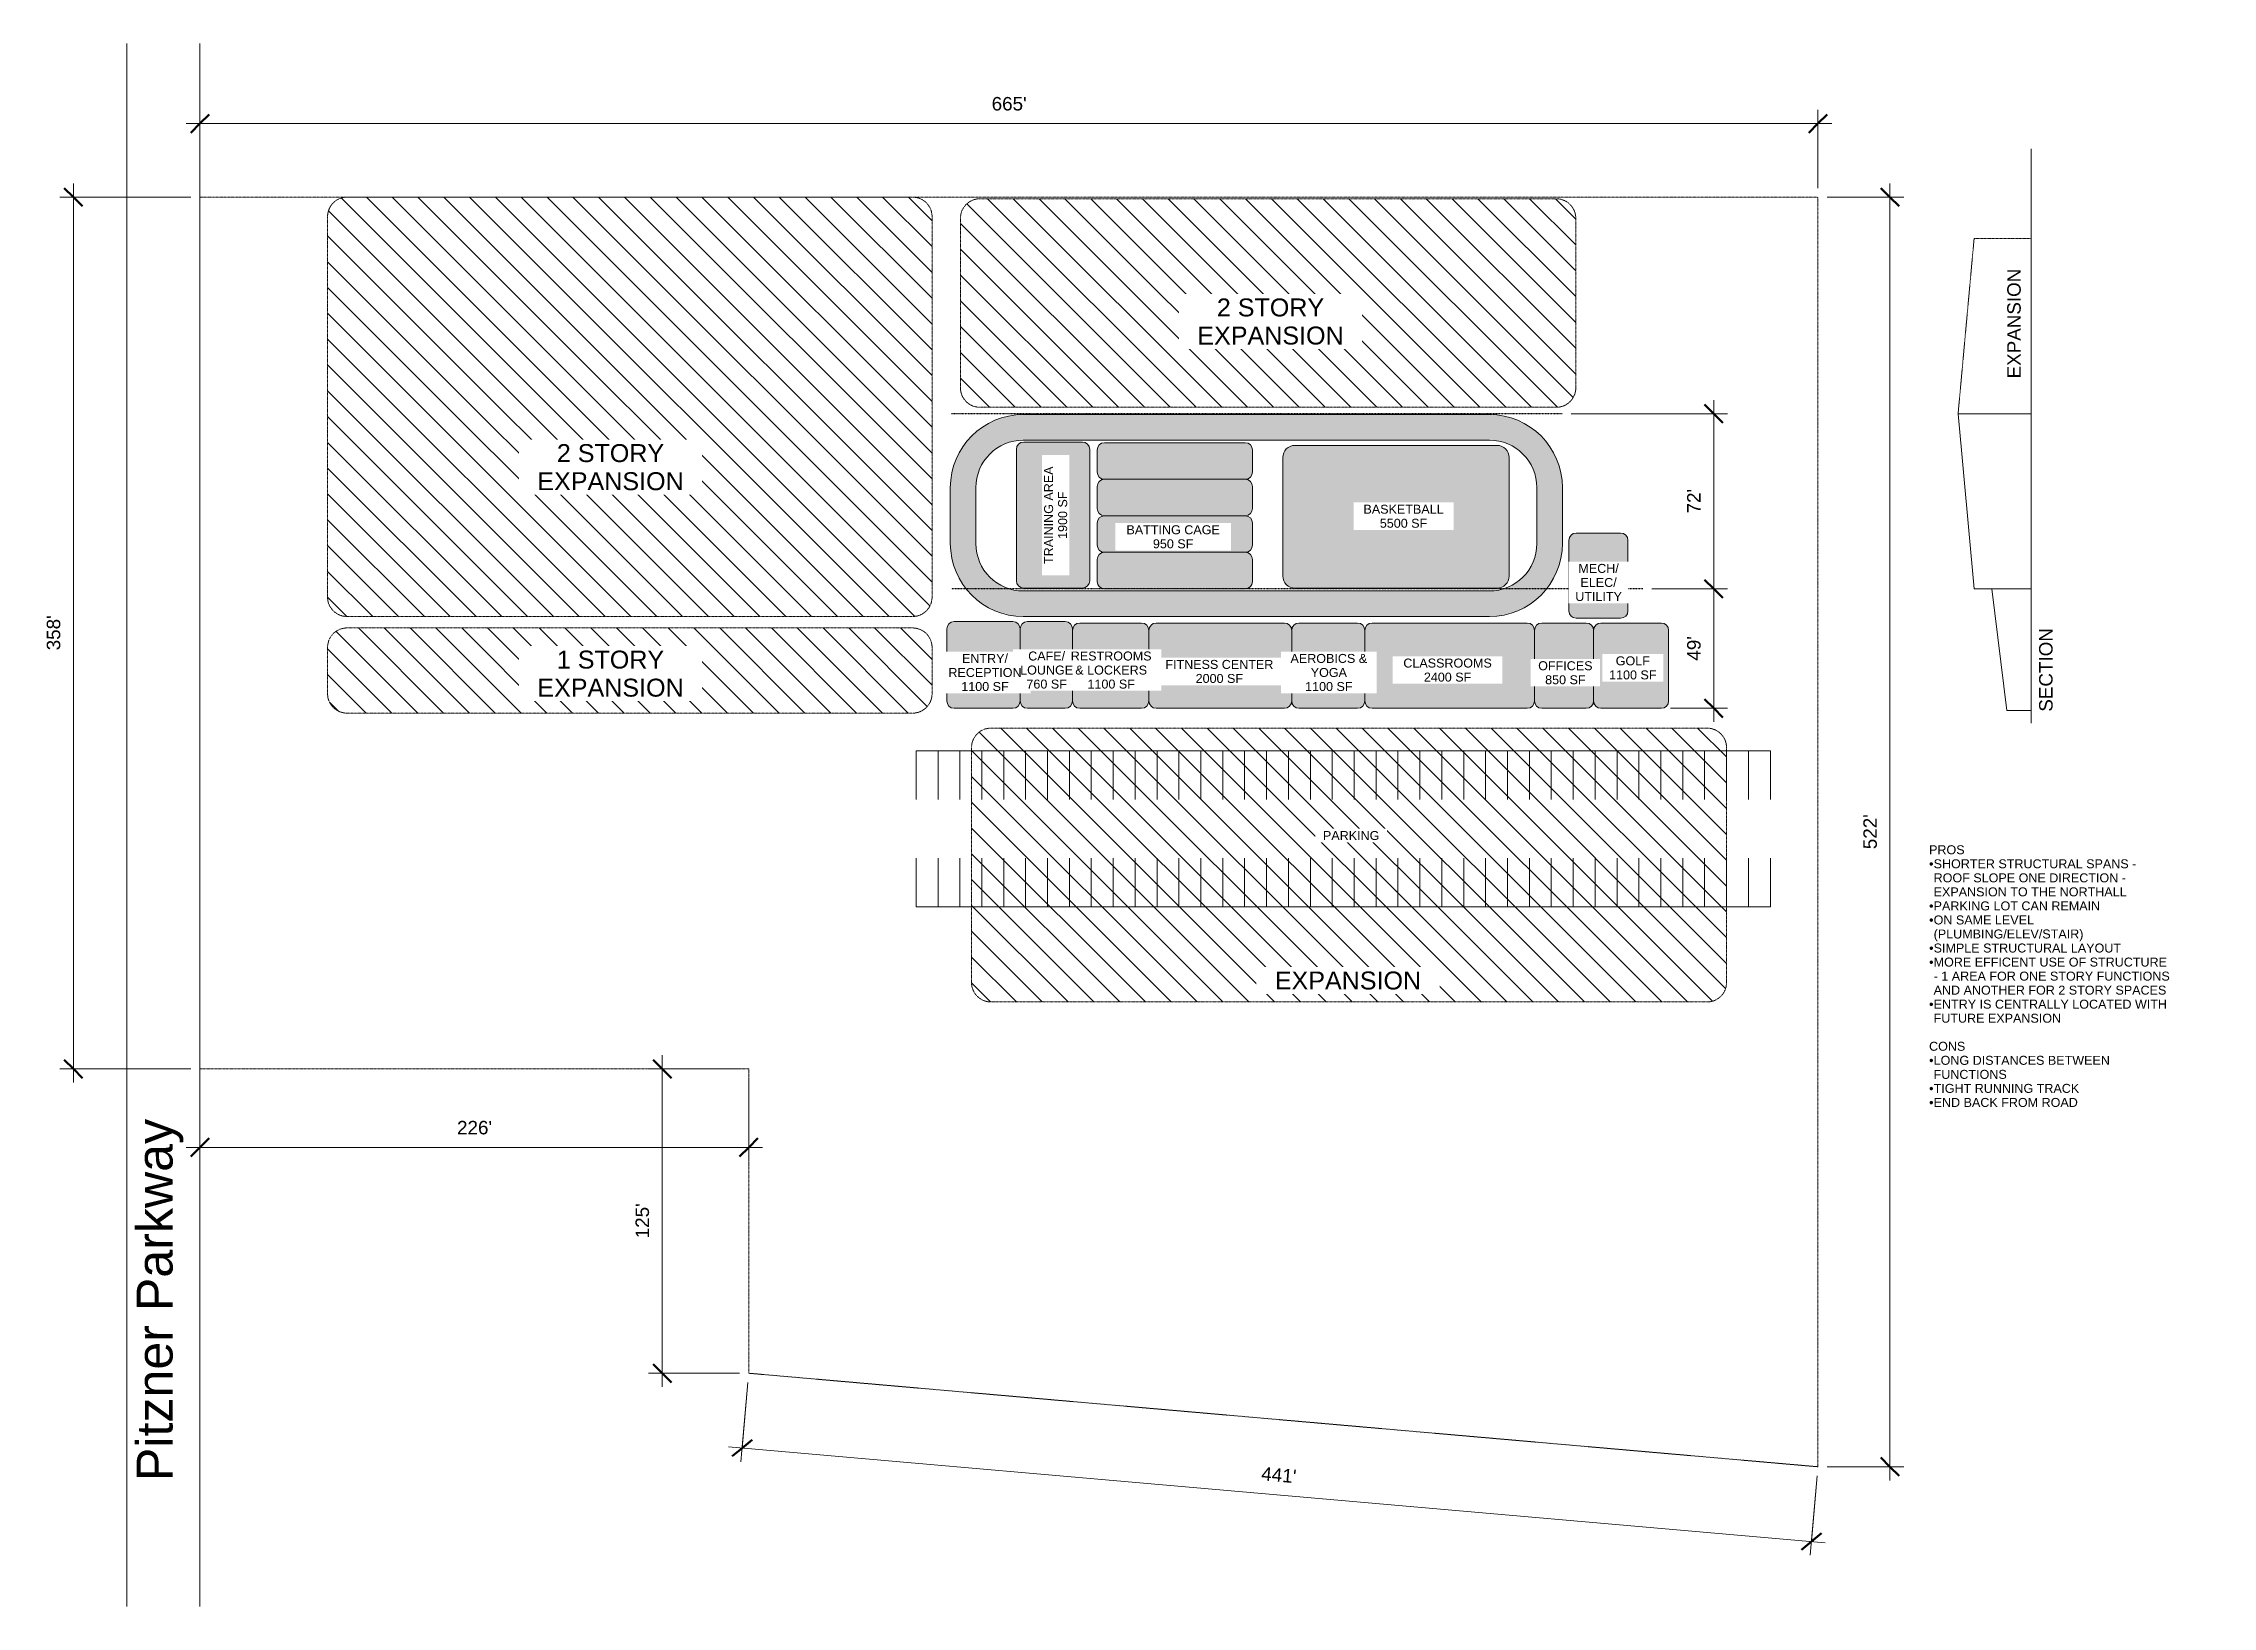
# Model space of a CAD drawing. Header units: inches. Extents: x -7427 to 42674, y -36022 to 16764.
# Drawn here: x 20296 to 30992, y -26422 to -18712 of the extents above; entities that cross this region are included whole.
import ezdxf

# ---------------------------------------------------------------- set-up
doc = ezdxf.new("R2010")
doc.units = ezdxf.units.IN
doc.header["$MEASUREMENT"] = 0
doc.linetypes.add('Dot 1_16_', pattern=[0.0625, 0, -0.0625])
doc.linetypes.add('Hidden 1_8_', pattern=[0.1875, 0.125, -0.0625])
for name, color, linetype, lineweight in [('A-ANNO-DIMS', 211, 'Continuous', 9), ('A-ANNO-DIMS-720', 211, 'Continuous', 9), ('A-DETL', 90, 'Continuous', 9), ('A-DETL-GENF', 92, 'Continuous', 9), ('A-DETL-HDLN', 90, 'Hidden 1_8_', 9), ('A-DETL-MEDM', 33, 'Continuous', 9), ('A-DETL-WIDE', 214, 'Continuous', 15), ('G-ANNO-TEXT', 231, 'Continuous', 9), ('L-SITE', 91, 'Continuous', 9)]:
    doc.layers.add(name, color=color, linetype=linetype, lineweight=lineweight)
doc.styles.add('Arial', font='arial.ttf', dxfattribs={"height": 44.258982})
doc.styles.add('Arial_1', font='arial.ttf', dxfattribs={"height": 88.517964})
doc.styles.add('Arial_2', font='arial.ttf', dxfattribs={"height": 66.388473})
doc.styles.add('Arial_3', font='arial.ttf', dxfattribs={"height": 177.035928})
doc.dimstyles.new('Linear_-_3_32__Arial', dxfattribs={"dimscale": 12, "dimtxt": 67.5, "dimasz": 7.5, "dimexe": 5.625, "dimexo": 3.75, "dimgap": 3.75, "dimtad": 1, "dimdec": 0, "dimrnd": 12, "dimzin": 1, "dimdsep": 46, "dimlunit": 4, "dimtxsty": 'Arial_2', "dimblk1": 'OBLIQUE', "dimblk2": 'OBLIQUE', "dimsah": 1, "dimcen": 0.09, "dimdle": 5.625, "dimazin": 0, "dimtfac": 1, "dimtdec": 4, "dimtix": 1, "dimtmove": 0, "dimatfit": 3, "dimfxl": 0, "dimtvp": 1, "dimfrac": 2, "dimtolj": 1, "dimtzin": 0, "dimarcsym": 0})
pattern_1 = [(135, (0, 0), (-63.6396, -63.6396), [])]

msp = doc.modelspace()

# ---------------------------------------------------------------- texts
at = {"layer": 'G-ANNO-TEXT', "color": 7, "char_height": 44.26, "attachment_point": 1, "line_spacing_factor": 0.938532, "style": 'Arial', "bg_fill": 3, "box_fill_scale": 1.25, "bg_fill_color": 0, "bg_fill_transparency": 0}
for s, insert, width in [('PROS', (29594, -22666.7), 205.089), ('CONS', (29594, -23635.9), 209.175)]:
    msp.add_mtext(s, dxfattribs=dict(at, insert=insert, width=width))

# ---------------------------------------------------------------- blocks, each defined once
blk = doc.blocks.new('Parking_Stall_Multiple - Parking_Stall_Multiple-258132-Level 1')
at = {"layer": 'L-SITE'}
for p, q in [((0, 4104), (0, 4212)), ((0, 4212), (240, 4212)), ((0, 4104), (240, 4104)), ((0, 3996), (0, 4104)), ((0, 4104), (240, 4104)), ((0, 3996), (240, 3996)), ((0, 3888), (0, 3996)), ((0, 3996), (240, 3996)), ((0, 3888), (240, 3888)), ((0, 3780), (0, 3888)), ((0, 3888), (240, 3888)), ((0, 3780), (240, 3780)), ((0, 3672), (0, 3780)), ((0, 3780), (240, 3780)), ((0, 3672), (240, 3672)), ((0, 3564), (0, 3672)), ((0, 3672), (240, 3672)), ((0, 3564), (240, 3564)), ((0, 3456), (0, 3564)), ((0, 3564), (240, 3564)), ((0, 3456), (240, 3456)), ((0, 3348), (0, 3456)), ((0, 3456), (240, 3456)), ((0, 3348), (240, 3348)), ((0, 3240), (0, 3348)), ((0, 3348), (240, 3348)), ((0, 3240), (240, 3240)), ((0, 3132), (0, 3240)), ((0, 3240), (240, 3240)), ((0, 3132), (240, 3132)), ((0, 3024), (0, 3132)), ((0, 3132), (240, 3132)), ((0, 3024), (240, 3024)), ((0, 2916), (0, 3024)), ((0, 3024), (240, 3024)), ((0, 2916), (240, 2916)), ((0, 2808), (0, 2916)), ((0, 2916), (240, 2916)), ((0, 2808), (240, 2808)), ((0, 2700), (0, 2808)), ((0, 2808), (240, 2808)), ((0, 2700), (240, 2700)), ((0, 2592), (0, 2700)), ((0, 2700), (240, 2700)), ((0, 2592), (240, 2592)), ((0, 2484), (0, 2592)), ((0, 2592), (240, 2592)), ((0, 2484), (240, 2484)), ((0, 2376), (0, 2484)), ((0, 2484), (240, 2484)), ((0, 2376), (240, 2376)), ((0, 2268), (0, 2376)), ((0, 2376), (240, 2376)), ((0, 2268), (240, 2268)), ((0, 2160), (0, 2268)), ((0, 2268), (240, 2268)), ((0, 2160), (240, 2160)), ((0, 2052), (0, 2160)), ((0, 2160), (240, 2160)), ((0, 2052), (240, 2052)), ((0, 1944), (0, 2052)), ((0, 2052), (240, 2052)), ((0, 1944), (240, 1944)), ((0, 1836), (0, 1944)), ((0, 1944), (240, 1944)), ((0, 1836), (240, 1836)), ((0, 1728), (0, 1836)), ((0, 1836), (240, 1836)), ((0, 1728), (240, 1728)), ((0, 1620), (0, 1728)), ((0, 1728), (240, 1728)), ((0, 1620), (240, 1620)), ((0, 1512), (0, 1620)), ((0, 1620), (240, 1620)), ((0, 1512), (240, 1512)), ((0, 1404), (0, 1512)), ((0, 1512), (240, 1512)), ((0, 1404), (240, 1404)), ((0, 1296), (0, 1404)), ((0, 1404), (240, 1404)), ((0, 1296), (240, 1296)), ((0, 1188), (0, 1296)), ((0, 1296), (240, 1296)), ((0, 1188), (240, 1188)), ((0, 1080), (0, 1188)), ((0, 1188), (240, 1188)), ((0, 1080), (240, 1080)), ((0, 972), (0, 1080)), ((0, 1080), (240, 1080)), ((0, 972), (240, 972)), ((0, 864), (0, 972)), ((0, 972), (240, 972)), ((0, 864), (240, 864)), ((0, 756), (0, 864)), ((0, 864), (240, 864)), ((0, 756), (240, 756)), ((0, 648), (0, 756)), ((0, 756), (240, 756)), ((0, 648), (240, 648)), ((0, 540), (0, 648)), ((0, 648), (240, 648)), ((0, 540), (240, 540)), ((0, 432), (0, 540)), ((0, 540), (240, 540)), ((0, 432), (240, 432)), ((0, 324), (0, 432)), ((0, 432), (240, 432)), ((0, 324), (240, 324)), ((0, 273), (0, 324)), ((0, 324), (240, 324)), ((0, 216), (0, 273)), ((0, 216), (240, 216)), ((0, 108), (0, 216)), ((0, 216), (240, 216)), ((0, 108), (240, 108)), ((0, 0), (0, 108)), ((0, 108), (240, 108)), ((0, 0), (240, 0))]:
    blk.add_line(p, q, dxfattribs=at)
blk = doc.blocks.new('Parking_Stall_Multiple - Parking_Stall_Multiple-257810-Level 1')
at = {"layer": 'L-SITE'}
for p, q in [((0, 0), (0, -108)), ((0, 0), (240, 0)), ((0, -108), (0, -216)), ((0, -108), (240, -108)), ((0, -108), (240, -108)), ((0, -216), (0, -273)), ((0, -216), (240, -216)), ((0, -216), (240, -216)), ((0, -273), (0, -324)), ((0, -324), (0, -432)), ((0, -324), (240, -324)), ((0, -324), (240, -324)), ((0, -432), (0, -540)), ((0, -432), (240, -432)), ((0, -432), (240, -432)), ((0, -540), (0, -648)), ((0, -540), (240, -540)), ((0, -540), (240, -540)), ((0, -648), (0, -756)), ((0, -648), (240, -648)), ((0, -648), (240, -648)), ((0, -756), (0, -864)), ((0, -756), (240, -756)), ((0, -756), (240, -756)), ((0, -864), (0, -972)), ((0, -864), (240, -864)), ((0, -864), (240, -864)), ((0, -972), (0, -1080)), ((0, -972), (240, -972)), ((0, -972), (240, -972)), ((0, -1080), (0, -1188)), ((0, -1080), (240, -1080)), ((0, -1080), (240, -1080)), ((0, -1188), (0, -1296)), ((0, -1188), (240, -1188)), ((0, -1188), (240, -1188)), ((0, -1296), (0, -1404)), ((0, -1296), (240, -1296)), ((0, -1296), (240, -1296)), ((0, -1404), (0, -1512)), ((0, -1404), (240, -1404)), ((0, -1404), (240, -1404)), ((0, -1512), (0, -1620)), ((0, -1512), (240, -1512)), ((0, -1512), (240, -1512)), ((0, -1620), (0, -1728)), ((0, -1620), (240, -1620)), ((0, -1620), (240, -1620)), ((0, -1728), (0, -1836)), ((0, -1728), (240, -1728)), ((0, -1728), (240, -1728)), ((0, -1836), (0, -1944)), ((0, -1836), (240, -1836)), ((0, -1836), (240, -1836)), ((0, -1944), (0, -2052)), ((0, -1944), (240, -1944)), ((0, -1944), (240, -1944)), ((0, -2052), (0, -2160)), ((0, -2052), (240, -2052)), ((0, -2052), (240, -2052)), ((0, -2160), (0, -2268)), ((0, -2160), (240, -2160)), ((0, -2160), (240, -2160)), ((0, -2268), (0, -2376)), ((0, -2268), (240, -2268)), ((0, -2268), (240, -2268)), ((0, -2376), (0, -2484)), ((0, -2376), (240, -2376)), ((0, -2376), (240, -2376)), ((0, -2484), (0, -2592)), ((0, -2484), (240, -2484)), ((0, -2484), (240, -2484)), ((0, -2592), (0, -2700)), ((0, -2592), (240, -2592)), ((0, -2592), (240, -2592)), ((0, -2700), (0, -2808)), ((0, -2700), (240, -2700)), ((0, -2700), (240, -2700)), ((0, -2808), (0, -2916)), ((0, -2808), (240, -2808)), ((0, -2808), (240, -2808)), ((0, -2916), (0, -3024)), ((0, -2916), (240, -2916)), ((0, -2916), (240, -2916)), ((0, -3024), (0, -3132)), ((0, -3024), (240, -3024)), ((0, -3024), (240, -3024)), ((0, -3132), (0, -3240)), ((0, -3132), (240, -3132)), ((0, -3132), (240, -3132)), ((0, -3240), (0, -3348)), ((0, -3240), (240, -3240)), ((0, -3240), (240, -3240)), ((0, -3348), (0, -3456)), ((0, -3348), (240, -3348)), ((0, -3348), (240, -3348)), ((0, -3456), (0, -3564)), ((0, -3456), (240, -3456)), ((0, -3456), (240, -3456)), ((0, -3564), (0, -3672)), ((0, -3564), (240, -3564)), ((0, -3564), (240, -3564)), ((0, -3672), (0, -3780)), ((0, -3672), (240, -3672)), ((0, -3672), (240, -3672)), ((0, -3780), (0, -3888)), ((0, -3780), (240, -3780)), ((0, -3780), (240, -3780)), ((0, -3888), (0, -3996)), ((0, -3888), (240, -3888)), ((0, -3888), (240, -3888)), ((0, -3996), (0, -4104)), ((0, -3996), (240, -3996)), ((0, -3996), (240, -3996)), ((0, -4104), (0, -4212)), ((0, -4104), (240, -4104)), ((0, -4104), (240, -4104)), ((0, -4212), (240, -4212))]:
    blk.add_line(p, q, dxfattribs=at)
blk = doc.blocks.new('DIMBLOCK21-Level 1')
at = {"layer": 'A-ANNO-DIMS-720', "lineweight": 50}
for p, q in [((29401, -19470), (29356, -19425)), ((29401, -19470), (29446, -19515)), ((29401, -25732), (29356, -25687)), ((29401, -25732), (29446, -25777))]:
    blk.add_line(p, q, dxfattribs=at)
at = {"layer": 'A-ANNO-DIMS-720'}
for p, q in [((29401, -19403), (29401, -25799)), ((29091, -19470), (29469, -19470)), ((29401, -19470), (29091, -19470)), ((29091, -25732), (29469, -25732)), ((29401, -25732), (29091, -25732))]:
    blk.add_line(p, q, dxfattribs=at)
at = {"layer": 'A-ANNO-DIMS-720', "color": 0, "insert": (29270, -22686), "char_height": 66.4, "width": 204.37, "attachment_point": 1, "rotation": 90, "line_spacing_factor": 0.938532, "style": 'Arial_2', "bg_fill": 3, "box_fill_scale": 1.25, "bg_fill_color": 0, "bg_fill_transparency": 0}
blk.add_mtext("522'", dxfattribs=at)
blk = doc.blocks.new('_Oblique')
at = {"color": 0, "linetype": 'ByBlock', "lineweight": -2}
blk.add_line((-0.5, -0.5), (0.5, 0.5), dxfattribs=at)
blk = doc.blocks.new('DIMBLOCK22-Level 1')
at = {"layer": 'A-ANNO-DIMS-720'}
for p, q in [((23770, -25316), (23736, -25707)), ((23742, -25640), (23770, -25316)), ((23675, -25634), (29081, -26107)), ((29042, -25777), (29008, -26168)), ((29014, -26101), (29042, -25777))]:
    blk.add_line(p, q, dxfattribs=at)
at = {"layer": 'A-ANNO-DIMS-720', "lineweight": 50}
for p, q in [((23742, -25640), (23693, -25680)), ((23742, -25640), (23791, -25599)), ((29014, -26101), (29063, -26060)), ((29014, -26101), (28965, -26142))]:
    blk.add_line(p, q, dxfattribs=at)
at = {"layer": 'A-ANNO-DIMS-720', "color": 0, "insert": (26305, -25732), "char_height": 66.4, "width": 204.37, "attachment_point": 1, "rotation": 355, "line_spacing_factor": 0.938532, "style": 'Arial_2', "bg_fill": 3, "box_fill_scale": 1.25, "bg_fill_color": 0, "bg_fill_transparency": 0}
blk.add_mtext("441'", dxfattribs=at)
blk = doc.blocks.new('DIMBLOCK23-Level 1')
at = {"layer": 'A-ANNO-DIMS-720', "lineweight": 50}
for p, q in [((23348, -23770), (23303, -23725)), ((23348, -23770), (23393, -23815)), ((23348, -25271), (23303, -25226)), ((23348, -25271), (23393, -25316))]:
    blk.add_line(p, q, dxfattribs=at)
at = {"layer": 'A-ANNO-DIMS-720'}
for p, q in [((23348, -25338), (23348, -23702)), ((23729, -23770), (23280, -23770)), ((23348, -23770), (23729, -23770)), ((23729, -25271), (23280, -25271)), ((23348, -25271), (23729, -25271))]:
    blk.add_line(p, q, dxfattribs=at)
at = {"layer": 'A-ANNO-DIMS-720', "color": 0, "insert": (23216, -24605), "char_height": 66.4, "width": 204.37, "attachment_point": 1, "rotation": 90, "line_spacing_factor": 0.938532, "style": 'Arial_2', "bg_fill": 3, "box_fill_scale": 1.25, "bg_fill_color": 0, "bg_fill_transparency": 0}
blk.add_mtext("125'", dxfattribs=at)
blk = doc.blocks.new('DIMBLOCK30-Level 1')
at = {"layer": 'A-ANNO-DIMS-720', "lineweight": 50}
for p, q in [((28532, -20538), (28487, -20493)), ((28532, -20538), (28577, -20583)), ((28532, -21402), (28487, -21357)), ((28532, -21402), (28577, -21447))]:
    blk.add_line(p, q, dxfattribs=at)
at = {"layer": 'A-ANNO-DIMS-720'}
for p, q in [((28532, -20471), (28532, -21402)), ((27830, -20538), (28600, -20538)), ((28532, -20538), (27830, -20538)), ((28227, -21402), (28600, -21402)), ((28532, -21402), (28227, -21402))]:
    blk.add_line(p, q, dxfattribs=at)
at = {"layer": 'A-ANNO-DIMS-720', "color": 0, "insert": (28401, -21030), "char_height": 66.4, "width": 143.31, "attachment_point": 1, "rotation": 90, "line_spacing_factor": 0.938532, "style": 'Arial_2', "bg_fill": 3, "box_fill_scale": 1.25, "bg_fill_color": 0, "bg_fill_transparency": 0}
blk.add_mtext("72'", dxfattribs=at)
blk = doc.blocks.new('DIMBLOCK31-Level 1')
at = {"layer": 'A-ANNO-DIMS-720', "lineweight": 50}
for p, q in [((28532, -21402), (28487, -21357)), ((28532, -21402), (28577, -21447)), ((28532, -21991), (28487, -21946)), ((28532, -21991), (28577, -22036))]:
    blk.add_line(p, q, dxfattribs=at)
at = {"layer": 'A-ANNO-DIMS-720'}
for p, q in [((28227, -21402), (28600, -21402)), ((28532, -21402), (28227, -21402)), ((28532, -21402), (28532, -22058)), ((28319, -21991), (28600, -21991)), ((28532, -21991), (28319, -21991))]:
    blk.add_line(p, q, dxfattribs=at)
at = {"layer": 'A-ANNO-DIMS-720', "color": 0, "insert": (28401, -21756), "char_height": 66.4, "width": 143.31, "attachment_point": 1, "rotation": 90, "line_spacing_factor": 0.938532, "style": 'Arial_2', "bg_fill": 3, "box_fill_scale": 1.25, "bg_fill_color": 0, "bg_fill_transparency": 0}
blk.add_mtext("49'", dxfattribs=at)
blk = doc.blocks.new('DIMBLOCK64-Level 1')
at = {"layer": 'A-ANNO-DIMS-720'}
for p, q in [((21068, -23815), (21068, -24225)), ((21068, -24157), (21068, -23815)), ((23774, -23815), (23774, -24225)), ((23774, -24157), (23774, -23815)), ((23842, -24157), (21001, -24157))]:
    blk.add_line(p, q, dxfattribs=at)
at = {"layer": 'A-ANNO-DIMS-720', "lineweight": 50}
for p, q in [((21068, -24157), (21023, -24202)), ((21068, -24157), (21113, -24112)), ((23774, -24157), (23729, -24202)), ((23774, -24157), (23819, -24112))]:
    blk.add_line(p, q, dxfattribs=at)
at = {"layer": 'A-ANNO-DIMS-720', "color": 0, "insert": (22336, -24026), "char_height": 66.4, "width": 204.37, "attachment_point": 1, "line_spacing_factor": 0.938532, "style": 'Arial_2', "bg_fill": 3, "box_fill_scale": 1.25, "bg_fill_color": 0, "bg_fill_transparency": 0}
blk.add_mtext("226'", dxfattribs=at)
blk = doc.blocks.new('DIMBLOCK65-Level 1')
at = {"layer": 'A-ANNO-DIMS-720'}
for p, q in [((21001, -19107), (29114, -19107)), ((21068, -19425), (21068, -19040)), ((21068, -19107), (21068, -19425)), ((29046, -19425), (29046, -19040)), ((29046, -19107), (29046, -19425))]:
    blk.add_line(p, q, dxfattribs=at)
at = {"layer": 'A-ANNO-DIMS-720', "lineweight": 50}
for p, q in [((21068, -19107), (21023, -19152)), ((21068, -19107), (21113, -19062)), ((29046, -19107), (29001, -19152)), ((29046, -19107), (29091, -19062))]:
    blk.add_line(p, q, dxfattribs=at)
at = {"layer": 'A-ANNO-DIMS-720', "color": 0, "insert": (24972, -18976), "char_height": 66.4, "width": 204.37, "attachment_point": 1, "line_spacing_factor": 0.938532, "style": 'Arial_2', "bg_fill": 3, "box_fill_scale": 1.25, "bg_fill_color": 0, "bg_fill_transparency": 0}
blk.add_mtext("665'", dxfattribs=at)
blk = doc.blocks.new('DIMBLOCK66-Level 1')
at = {"layer": 'A-ANNO-DIMS-720', "lineweight": 50}
for p, q in [((20444, -19470), (20399, -19425)), ((20444, -19470), (20489, -19515)), ((20444, -23770), (20399, -23725)), ((20444, -23770), (20489, -23815))]:
    blk.add_line(p, q, dxfattribs=at)
at = {"layer": 'A-ANNO-DIMS-720'}
for p, q in [((20444, -19403), (20444, -23837)), ((21023, -19470), (20377, -19470)), ((20444, -19470), (21023, -19470)), ((21023, -23770), (20377, -23770)), ((20444, -23770), (21023, -23770))]:
    blk.add_line(p, q, dxfattribs=at)
at = {"layer": 'A-ANNO-DIMS-720', "color": 0, "insert": (20313, -21705), "char_height": 66.4, "width": 204.37, "attachment_point": 1, "rotation": 90, "line_spacing_factor": 0.938532, "style": 'Arial_2', "bg_fill": 3, "box_fill_scale": 1.25, "bg_fill_color": 0, "bg_fill_transparency": 0}
blk.add_mtext("358'", dxfattribs=at)

# ---------------------------------------------------------------- hatches: boundary and pattern name
at = {"layer": 'A-DETL-GENF'}
h = msp.add_hatch(dxfattribs=at)
h.set_pattern_fill('FP_1', color=9, style=0, pattern_type=2)
h.set_pattern_definition(pattern_1)
h.paths.add_polyline_path([(24582.1, -21538.4), (24589, -21538.1), (24595.8, -21537.4), (24602.5, -21536.2), (24609.2, -21534.5), (24615.7, -21532.3), (24622, -21529.7), (24628.1, -21526.6), (24634, -21523.1), (24639.6, -21519.2), (24645, -21514.9), (24650, -21510.3), (24654.7, -21505.2), (24659, -21499.9), (24662.9, -21494.3), (24666.4, -21488.4), (24669.4, -21482.3), (24672.1, -21475.9), (24674.2, -21469.4), (24675.9, -21462.8), (24677.2, -21455.7), (24677.9, -21449.2), (24678.1, -21442.4), (24677.9, -19559.2), (24677.1, -19552.4), (24675.9, -19545.6), (24674.2, -19539), (24672.1, -19532.5), (24669.4, -19526.2), (24666.4, -19520), (24662.9, -19514.2), (24659, -19508.5), (24654.7, -19503.2), (24650, -19498.2), (24645, -19493.5), (24639.6, -19489.2), (24634, -19485.3), (24628.1, -19481.8), (24622, -19478.7), (24615.7, -19476.1), (24609.2, -19473.9), (24602.5, -19472.2), (24595.8, -19471), (24589, -19470.3), (24575.4, -19470.1), (21786.8, -19470.3), (21780, -19471), (21773.2, -19472.2), (21766.6, -19473.9), (21760.1, -19476.1), (21753.7, -19478.7), (21747.6, -19481.8), (21741.7, -19485.3), (21736.1, -19489.2), (21730.8, -19493.5), (21725.7, -19498.2), (21721.1, -19503.2), (21716.8, -19508.5), (21712.9, -19514.2), (21709.4, -19520), (21706.3, -19526.2), (21703.7, -19532.5), (21701.5, -19539), (21699.8, -19545.6), (21698.6, -19552.4), (21697.9, -19559.2), (21697.6, -19566.1), (21697.9, -21449.2), (21698.6, -21456), (21699.8, -21462.8), (21701.5, -21469.4), (21703.7, -21475.9), (21706.3, -21482.3), (21709.4, -21488.4), (21712.9, -21494.3), (21716.8, -21499.9), (21721.1, -21505.2), (21725.7, -21510.3), (21730.8, -21514.9), (21736.1, -21519.2), (21741.7, -21523.1), (21747.6, -21526.6), (21753.7, -21529.7), (21760.1, -21532.3), (21766.6, -21534.5), (21773.2, -21536.2), (21780, -21537.4), (21786.8, -21538.1), (21793.6, -21538.4), (24575.4, -21538.4)], flags=0)
h = msp.add_hatch(dxfattribs=at)
h.set_pattern_fill('FP_1', color=9, style=0, pattern_type=2)
h.set_pattern_definition(pattern_1)
h.paths.add_polyline_path([(27756.1, -20506.4), (27763, -20506.1), (27769.8, -20505.4), (27776.5, -20504.2), (27783.2, -20502.5), (27789.7, -20500.3), (27796, -20497.7), (27802.1, -20494.6), (27808, -20491.1), (27813.6, -20487.2), (27819, -20482.9), (27824, -20478.3), (27828.7, -20473.2), (27833, -20467.9), (27836.9, -20462.3), (27840.4, -20456.4), (27843.4, -20450.3), (27846.1, -20443.9), (27848.2, -20437.4), (27849.9, -20430.8), (27851.1, -20424), (27851.9, -20417.2), (27852.1, -20410.4), (27851.9, -19567.1), (27851.1, -19560.3), (27849.9, -19553.5), (27848.2, -19546.9), (27846.1, -19540.4), (27843.4, -19534.1), (27840.4, -19527.9), (27836.9, -19522.1), (27833, -19516.4), (27828.7, -19511.1), (27824, -19506.1), (27819, -19501.4), (27813.6, -19497.1), (27808, -19493.2), (27802.1, -19489.7), (27796, -19486.6), (27789.7, -19484), (27783.2, -19481.8), (27776.5, -19480.1), (27769.8, -19478.9), (27763, -19478.2), (27756.1, -19478), (24907.2, -19478.2), (24900.4, -19478.9), (24893.7, -19480.1), (24887, -19481.8), (24880.5, -19484), (24874.2, -19486.6), (24868.1, -19489.7), (24862.2, -19493.2), (24856.6, -19497.1), (24851.2, -19501.4), (24846.2, -19506.1), (24841.5, -19511.1), (24837.2, -19516.4), (24833.3, -19522.1), (24829.8, -19527.9), (24826.8, -19534.1), (24824.1, -19540.4), (24822, -19546.9), (24820.3, -19553.5), (24819.1, -19560.3), (24818.3, -19567.1), (24818.1, -19574), (24818.3, -20417.2), (24819.1, -20424), (24820.3, -20430.8), (24822, -20437.4), (24824.1, -20443.9), (24826.8, -20450.3), (24829.8, -20456.4), (24833.3, -20462.3), (24837.2, -20467.9), (24841.5, -20473.2), (24846.2, -20478.3), (24851.2, -20482.9), (24856.6, -20487.2), (24862.2, -20491.1), (24868.1, -20494.6), (24874.2, -20497.7), (24880.5, -20500.3), (24887, -20502.5), (24893.7, -20504.2), (24900.4, -20505.4), (24907.2, -20506.1), (24914.1, -20506.4), (26301.1, -20506.4)], flags=0)
h = msp.add_hatch(color=253, dxfattribs=at)
h.paths.add_polyline_path([(27426.1, -21538.4), (27439.3, -21538.1), (27452.4, -21537.4), (27465.5, -21536.2), (27478.5, -21534.5), (27491.5, -21532.4), (27504.4, -21529.8), (27517.2, -21526.7), (27529.8, -21523.1), (27542.4, -21519.1), (27554.7, -21514.6), (27566.9, -21509.7), (27578.9, -21504.3), (27595.3, -21496.1), (27602.3, -21492.3), (27613.7, -21485.7), (27624.8, -21478.6), (27635.6, -21471.2), (27646.1, -21463.3), (27656.4, -21455.1), (27666.4, -21446.5), (27676, -21437.5), (27685.3, -21428.2), (27694.2, -21418.6), (27702.8, -21408.7), (27711.1, -21398.4), (27718.9, -21387.8), (27726.4, -21377), (27733.4, -21365.9), (27740.1, -21354.6), (27746.3, -21343), (27752.1, -21331.2), (27757.4, -21319.2), (27762.4, -21307), (27766.8, -21294.6), (27770.9, -21282.1), (27774.4, -21269.4), (27777.5, -21256.7), (27780.1, -21243.8), (27782.6, -21228.6), (27784, -21217.8), (27785.2, -21204.7), (27785.9, -21191.5), (27786.1, -21178.4), (27785.9, -20889.2), (27785.2, -20876.1), (27784, -20863), (27782.3, -20850), (27780.1, -20837), (27777.5, -20824.1), (27774.4, -20811.3), (27770.9, -20798.7), (27766.8, -20786.1), (27762.4, -20773.8), (27757.4, -20761.6), (27752.1, -20749.6), (27746.3, -20737.8), (27740.1, -20726.2), (27733.4, -20714.8), (27726.4, -20703.7), (27718.9, -20692.9), (27711.1, -20682.4), (27702.8, -20672.1), (27694.2, -20662.1), (27685.3, -20652.5), (27676, -20643.2), (27666.4, -20634.3), (27656.4, -20625.7), (27646.1, -20617.4), (27635.6, -20609.6), (27624.8, -20602.1), (27613.7, -20595.1), (27595.3, -20584.7), (27590.7, -20582.2), (27578.9, -20576.4), (27566.9, -20571.1), (27554.7, -20566.1), (27542.4, -20561.7), (27529.8, -20557.6), (27517.2, -20554.1), (27504.4, -20551), (27487, -20547.6), (27478.5, -20546.2), (27465.5, -20544.5), (27452.4, -20543.3), (27439.3, -20542.6), (27426.1, -20542.4), (25114.9, -20542.6), (25101.8, -20543.3), (25088.7, -20544.5), (25067.2, -20547.6), (25062.7, -20548.4), (25049.8, -20551), (25037, -20554.1), (25024.3, -20557.6), (25006.9, -20563.5), (24999.5, -20566.1), (24987.3, -20571.1), (24975.3, -20576.4), (24963.5, -20582.2), (24951.9, -20588.4), (24940.5, -20595.1), (24929.4, -20602.1), (24918.6, -20609.6), (24908, -20617.4), (24897.8, -20625.7), (24887.8, -20634.3), (24878.2, -20643.2), (24868.9, -20652.5), (24859.9, -20662.1), (24851.3, -20672.1), (24843.1, -20682.4), (24835.3, -20692.9), (24827.8, -20703.7), (24820.8, -20714.8), (24814.1, -20726.2), (24807.9, -20737.8), (24802.1, -20749.6), (24796.7, -20761.6), (24791.5, -20774.6), (24787.3, -20786.1), (24783.3, -20798.7), (24779.8, -20811.3), (24776.7, -20824.1), (24774.1, -20837), (24771.9, -20850), (24770.2, -20863), (24769, -20876.1), (24768.3, -20889.2), (24768.1, -20902.4), (24768.3, -21191.5), (24769, -21204.7), (24770.2, -21217.8), (24771.9, -21230.8), (24774.1, -21243.8), (24776.7, -21256.7), (24779.8, -21269.4), (24783.3, -21282.1), (24787.3, -21294.6), (24791.8, -21307), (24796.7, -21319.2), (24802.1, -21331.2), (24807.9, -21343), (24814.1, -21354.6), (24820.8, -21365.9), (24827.8, -21377), (24835.3, -21387.8), (24843.1, -21398.4), (24851.3, -21408.7), (24859.9, -21418.6), (24868.9, -21428.2), (24878.2, -21437.5), (24887.8, -21446.5), (24898.5, -21455.7), (24908, -21463.3), (24918.6, -21471.2), (24929.4, -21478.6), (24940.5, -21485.7), (24951.9, -21492.3), (24963.5, -21498.5), (24975.3, -21504.3), (24987.3, -21509.7), (25006.9, -21517.3), (25011.8, -21519.1), (25024.3, -21523.1), (25037, -21526.7), (25049.8, -21529.8), (25062.7, -21532.4), (25075.6, -21534.5), (25088.7, -21536.2), (25101.8, -21537.4), (25114.9, -21538.1), (25128.1, -21538.4), (27163.9, -21538.4)], flags=0)
h.paths.add_polyline_path([(26301.1, -21412.4), (25117.3, -21412.1), (25106.5, -21411.4), (25095.7, -21410.1), (25085.1, -21408.4), (25074.5, -21406.2), (25064, -21403.4), (25053.7, -21400.2), (25043.5, -21396.6), (25033.5, -21392.4), (25023.8, -21387.8), (25014.2, -21382.8), (25004.9, -21377.3), (24995.8, -21371.4), (24987, -21365.1), (24978.6, -21358.4), (24970.4, -21351.3), (24962.6, -21343.8), (24955.1, -21336), (24948, -21327.9), (24941.3, -21319.4), (24935, -21310.6), (24929.1, -21301.6), (24923.6, -21292.2), (24918.6, -21282.7), (24914, -21272.9), (24909.9, -21262.9), (24906.2, -21252.7), (24903, -21242.4), (24899.6, -21228.6), (24898, -21221.4), (24896.3, -21210.7), (24895.1, -21200), (24894.3, -21189.2), (24894.1, -21178.4), (24894.3, -20891.6), (24895.1, -20880.8), (24896.3, -20870.1), (24898, -20859.4), (24900.3, -20848.8), (24903, -20838.3), (24906.2, -20828), (24909.9, -20817.8), (24914, -20807.9), (24918.6, -20798.1), (24923.6, -20788.5), (24932.1, -20774.6), (24935, -20770.1), (24941.3, -20761.4), (24948, -20752.9), (24955.1, -20744.7), (24962.6, -20736.9), (24970.4, -20729.5), (24978.6, -20722.4), (24987, -20715.6), (24995.8, -20709.3), (25006.9, -20702.3), (25014.2, -20698), (25023.8, -20692.9), (25033.5, -20688.3), (25043.5, -20684.2), (25053.7, -20680.5), (25064, -20677.3), (25074.5, -20674.6), (25085.1, -20672.4), (25095.7, -20670.6), (25106.5, -20669.4), (25117.3, -20668.6), (25128.1, -20668.4), (27436.9, -20668.6), (27447.7, -20669.4), (27458.4, -20670.6), (27469.1, -20672.4), (27479.7, -20674.6), (27490.2, -20677.3), (27500.5, -20680.5), (27510.6, -20684.2), (27520.6, -20688.3), (27530.4, -20692.9), (27540, -20698), (27549.3, -20703.4), (27558.4, -20709.3), (27567.1, -20715.6), (27575.6, -20722.4), (27583.8, -20729.5), (27595.3, -20740.8), (27599, -20744.7), (27606.1, -20752.9), (27612.9, -20761.4), (27622.1, -20774.6), (27625.1, -20779.2), (27630.5, -20788.5), (27635.6, -20798.1), (27640.2, -20807.9), (27644.3, -20817.8), (27648, -20828), (27651.2, -20838.3), (27653.9, -20848.8), (27656.1, -20859.4), (27657.9, -20870.1), (27659.1, -20880.8), (27659.9, -20891.6), (27660.1, -20902.4), (27659.9, -21189.2), (27659.1, -21200), (27657.9, -21210.7), (27656.1, -21221.4), (27653.9, -21232), (27651.2, -21242.4), (27648, -21252.7), (27644.3, -21262.9), (27640.2, -21272.9), (27635.6, -21282.7), (27630.5, -21292.2), (27625.1, -21301.6), (27619.2, -21310.6), (27612.9, -21319.4), (27606.1, -21327.9), (27595.3, -21339.9), (27591.6, -21343.8), (27583.8, -21351.3), (27575.6, -21358.4), (27567.1, -21365.1), (27558.4, -21371.4), (27549.3, -21377.3), (27540, -21382.8), (27530.4, -21387.8), (27520.6, -21392.4), (27510.6, -21396.6), (27500.5, -21400.2), (27490.2, -21403.4), (27479.7, -21406.2), (27469.1, -21408.4), (27458.4, -21410.1), (27447.7, -21411.4), (27436.9, -21412.1), (27426.1, -21412.4), (27163.9, -21412.4)], flags=0)
for color, points in [(253, [(25419.7, -21398), (25423.7, -21397.8), (25427.7, -21397.1), (25431.6, -21396), (25435.3, -21394.4), (25438.8, -21392.5), (25442.1, -21390.1), (25445.2, -21387.4), (25447.8, -21384.4), (25450.2, -21381.1), (25452.1, -21377.6), (25453.7, -21373.9), (25454.8, -21370), (25455.5, -21366), (25455.7, -21362), (25455.5, -20710), (25454.8, -20706), (25453.7, -20702.1), (25452.1, -20698.4), (25450.2, -20694.8), (25447.8, -20691.5), (25445.2, -20688.5), (25442.1, -20685.8), (25438.3, -20683.2), (25435.3, -20681.6), (25431.6, -20680), (25427.7, -20678.9), (25423.7, -20678.2), (25419.7, -20678), (25125.7, -20678.2), (25121.7, -20678.9), (25117.9, -20680), (25114.1, -20681.6), (25110.6, -20683.5), (25107.3, -20685.8), (25104.3, -20688.5), (25101.6, -20691.5), (25099.3, -20694.8), (25097.3, -20698.4), (25095.8, -20702.1), (25094.7, -20706), (25094, -20710), (25093.8, -20714), (25094, -21366), (25094.7, -21370), (25095.8, -21373.9), (25097.3, -21377.6), (25099.3, -21381.1), (25101.6, -21384.4), (25104.3, -21387.4), (25107.3, -21390.1), (25110.6, -21392.5), (25114.1, -21394.4), (25117.9, -21396), (25121.7, -21397.1), (25125.7, -21397.8), (25129.8, -21398), (25222.6, -21398)]), (253, [(26222.1, -20861.4), (26226.1, -20861.2), (26230.1, -20860.5), (26234, -20859.4), (26237.7, -20857.8), (26241.3, -20855.9), (26244.6, -20853.6), (26247.6, -20850.9), (26250.3, -20847.9), (26252.6, -20844.6), (26254.6, -20841), (26256.1, -20837.3), (26257.2, -20833.4), (26257.9, -20829.4), (26258.1, -20825.4), (26257.9, -20713.3), (26257.2, -20709.3), (26256.1, -20705.4), (26254.6, -20701.7), (26252.6, -20698.2), (26250.3, -20694.9), (26247.6, -20691.9), (26244.6, -20689.2), (26241.3, -20686.8), (26237.7, -20684.9), (26234, -20683.3), (26230.1, -20682.2), (26226.1, -20681.6), (26222.1, -20681.3), (25524.3, -20681.6), (25520.3, -20682.2), (25516.5, -20683.3), (25512.7, -20684.9), (25509.2, -20686.8), (25505.9, -20689.2), (25502.9, -20691.9), (25500.2, -20694.9), (25497.9, -20698.2), (25495.9, -20701.7), (25494.4, -20705.4), (25493.2, -20709.3), (25492.6, -20713.3), (25492.3, -20717.3), (25492.6, -20829.4), (25493.2, -20833.4), (25494.4, -20837.3), (25495.9, -20841), (25497.9, -20844.6), (25500.2, -20847.9), (25502.9, -20850.9), (25505.9, -20853.6), (25509.2, -20855.9), (25512.7, -20857.8), (25516.5, -20859.4), (25520.3, -20860.5), (25524.3, -20861.2), (25528.3, -20861.4), (25869.7, -20861.4)]), (253, [(27463.7, -21398.5), (27468.9, -21398.3), (27474.1, -21397.6), (27479.2, -21396.5), (27484.2, -21394.9), (27489, -21392.9), (27493.7, -21390.5), (27498.1, -21387.7), (27502.2, -21384.5), (27506.1, -21381), (27509.6, -21377.1), (27512.8, -21373), (27515.6, -21368.5), (27518, -21363.9), (27520, -21359.1), (27521.6, -21354.1), (27522.8, -21349), (27523.4, -21343.8), (27523.7, -21338.5), (27523.4, -20749.2), (27522.8, -20744), (27521.6, -20738.9), (27520, -20733.9), (27518, -20729.1), (27515.6, -20724.4), (27512.8, -20720), (27509.6, -20715.9), (27506.1, -20712), (27502.2, -20708.5), (27498.1, -20705.3), (27493.7, -20702.5), (27489, -20700), (27484.2, -20698), (27479.2, -20696.5), (27474.1, -20695.3), (27468.9, -20694.6), (27463.7, -20694.4), (26462.1, -20694.6), (26456.9, -20695.3), (26451.8, -20696.5), (26446.8, -20698), (26441.9, -20700), (26437.3, -20702.5), (26432.9, -20705.3), (26428.7, -20708.5), (26424.9, -20712), (26421.3, -20715.9), (26418.2, -20720), (26415.3, -20724.4), (26412.9, -20729.1), (26410.9, -20733.9), (26409.3, -20738.9), (26408.2, -20744), (26407.5, -20749.2), (26407.3, -20754.4), (26407.5, -21343.8), (26408.2, -21349), (26409.3, -21354.1), (26410.9, -21359.1), (26412.9, -21363.9), (26415.3, -21368.5), (26418.2, -21373), (26421.3, -21377.1), (26424.9, -21381), (26428.7, -21384.5), (26432.9, -21387.7), (26437.3, -21390.5), (26441.9, -21392.9), (26446.8, -21394.9), (26451.8, -21396.5), (26456.9, -21397.6), (26462.1, -21398.3), (26467.3, -21398.5), (27379.6, -21398.5)]), (253, [(26222.1, -21041.5), (26226.1, -21041.3), (26230.1, -21040.6), (26234, -21039.5), (26237.7, -21037.9), (26241.3, -21036), (26244.6, -21033.6), (26247.6, -21031), (26250.3, -21027.9), (26252.6, -21024.6), (26254.6, -21021.1), (26256.1, -21017.4), (26257.2, -21013.5), (26257.9, -21009.5), (26258.1, -21001.6), (26257.9, -20893.4), (26257.2, -20889.4), (26256.1, -20885.5), (26254.6, -20881.8), (26252.6, -20878.3), (26250.3, -20875), (26247.6, -20872), (26244.6, -20869.3), (26241.3, -20866.9), (26237.7, -20865), (26234, -20863.4), (26230.1, -20862.3), (26225.6, -20861.6), (26222.1, -20861.4), (25524.3, -20861.6), (25520.3, -20862.3), (25516.5, -20863.4), (25512.7, -20865), (25509.2, -20866.9), (25505.9, -20869.3), (25502.9, -20872), (25500.2, -20875), (25497.9, -20878.3), (25495.9, -20881.8), (25494.4, -20885.5), (25493.2, -20889.4), (25492.6, -20893.4), (25492.3, -20897.4), (25492.6, -21009.5), (25493.2, -21013.5), (25494.4, -21017.4), (25495.9, -21021.1), (25497.9, -21024.6), (25500.2, -21027.9), (25502.9, -21031), (25505.9, -21033.6), (25509.2, -21036), (25512.7, -21037.9), (25516.5, -21039.5), (25520.3, -21040.6), (25524.3, -21041.3), (25528.3, -21041.5), (26085.4, -21041.5)]), (253, [(26085.4, -21221.6), (26226.1, -21221.4), (26230.1, -21220.7), (26234, -21219.6), (26237.7, -21218), (26241.3, -21216.1), (26244.6, -21213.7), (26247.6, -21211), (26250.3, -21208), (26252.6, -21204.7), (26254.6, -21201.2), (26256.1, -21197.5), (26257.2, -21193.6), (26257.9, -21189.6), (26258.1, -21185.6), (26257.9, -21073.5), (26257.2, -21069.5), (26256.1, -21065.6), (26254.6, -21061.9), (26252.6, -21058.3), (26250.3, -21055.1), (26247.6, -21052), (26244.6, -21049.4), (26241.3, -21047), (26237.7, -21045.1), (26234, -21043.5), (26230.1, -21042.4), (26225.6, -21041.7), (26222.1, -21041.5), (25524.3, -21041.7), (25520.3, -21042.4), (25516.5, -21043.5), (25512.7, -21045.1), (25509.2, -21047), (25505.9, -21049.4), (25502.9, -21052), (25500.2, -21055.1), (25497.9, -21058.3), (25495.9, -21061.9), (25494.4, -21065.6), (25493.2, -21069.5), (25492.6, -21073.5), (25492.3, -21077.5), (25492.6, -21189.6), (25493.2, -21193.6), (25494.4, -21197.5), (25495.9, -21201.2), (25497.9, -21204.7), (25500.2, -21208), (25502.9, -21211), (25505.9, -21213.7), (25509.2, -21216.1), (25512.7, -21218), (25516.5, -21219.6), (25520.3, -21220.7), (25524.3, -21221.4), (25528.3, -21221.6), (25869.7, -21221.6)]), (8, [(28073.3, -21546.9), (28077.4, -21546.7), (28081.3, -21546), (28085.2, -21544.9), (28089, -21543.3), (28092.5, -21541.4), (28095.8, -21539.1), (28098.8, -21536.4), (28101.5, -21533.4), (28103.8, -21530.1), (28105.8, -21526.5), (28107.3, -21522.8), (28108.4, -21518.9), (28109.1, -21514.9), (28109.3, -21510.9), (28109.1, -21158.8), (28108.4, -21154.8), (28107.3, -21150.9), (28105.8, -21147.2), (28103.8, -21143.6), (28101.5, -21140.3), (28098.8, -21137.3), (28095.8, -21134.6), (28092.5, -21132.3), (28089, -21130.3), (28085.2, -21128.8), (28081.3, -21127.7), (28077.4, -21127), (28073.3, -21126.8), (27850, -21127), (27846, -21127.7), (27842.1, -21128.8), (27838.4, -21130.3), (27834.9, -21132.3), (27831.6, -21134.6), (27828.6, -21137.3), (27825.9, -21140.3), (27823.5, -21143.6), (27821.6, -21147.2), (27820, -21150.9), (27818.9, -21154.8), (27818.2, -21158.8), (27818, -21162.8), (27818.2, -21514.9), (27818.9, -21518.9), (27820, -21522.8), (27821.6, -21526.5), (27823.5, -21530.1), (27825.9, -21533.4), (27828.6, -21536.4), (27831.6, -21539.1), (27834.9, -21541.4), (27838.4, -21543.3), (27842.1, -21544.9), (27846, -21546), (27850, -21546.7), (27854, -21546.9), (28026.7, -21546.9)]), (253, [(25869.7, -21401.7), (26226.1, -21401.4), (26230.1, -21400.8), (26234, -21399.6), (26237.7, -21398.1), (26241.3, -21396.1), (26244.6, -21393.8), (26247.6, -21391.1), (26250.3, -21388.1), (26252.6, -21384.8), (26254.6, -21381.3), (26256.1, -21377.6), (26257.2, -21373.7), (26257.9, -21369.7), (26258.1, -21365.7), (26257.9, -21253.6), (26257.2, -21249.6), (26256.1, -21245.7), (26254.6, -21242), (26252.6, -21238.4), (26250.3, -21235.1), (26247.6, -21232.1), (26243.5, -21228.6), (26241.3, -21227.1), (26237.7, -21225.1), (26234, -21223.6), (26230.1, -21222.5), (26226.1, -21221.8), (26222.1, -21221.6), (25524.3, -21221.8), (25520.3, -21222.5), (25516.5, -21223.6), (25512.7, -21225.1), (25507, -21228.6), (25505.9, -21229.4), (25502.9, -21232.1), (25500.2, -21235.1), (25497.9, -21238.4), (25495.9, -21242), (25494.4, -21245.7), (25493.2, -21249.6), (25492.6, -21253.6), (25492.3, -21257.6), (25492.6, -21369.7), (25493.2, -21373.7), (25494.4, -21377.6), (25495.9, -21381.3), (25497.9, -21384.8), (25500.2, -21388.1), (25502.9, -21391.1), (25505.9, -21393.8), (25509.2, -21396.1), (25512.7, -21398.1), (25516.5, -21399.6), (25520.3, -21400.8), (25524.3, -21401.4), (25528.3, -21401.7)]), (153, [(25006.9, -21990.9), (25080.5, -21990.7), (25084.5, -21990), (25088.4, -21988.9), (25092.1, -21987.4), (25095.6, -21985.4), (25098.9, -21983.1), (25101.9, -21980.4), (25104.6, -21977.4), (25106.9, -21974.1), (25108.9, -21970.6), (25110.4, -21966.8), (25111.6, -21962.9), (25112.2, -21959), (25112.5, -21954.9), (25112.2, -21595.5), (25111.6, -21591.5), (25110.4, -21587.6), (25108.9, -21583.9), (25106.9, -21580.3), (25104.6, -21577.1), (25101.9, -21574), (25098.9, -21571.4), (25095.6, -21569), (25092.1, -21567.1), (25088.4, -21565.5), (25084.5, -21564.4), (25080.5, -21563.7), (25076.5, -21563.5), (24783, -21563.7), (24779, -21564.4), (24775.1, -21565.5), (24771.4, -21567.1), (24767.8, -21569), (24764.5, -21571.4), (24761.5, -21574), (24758.8, -21577.1), (24756.5, -21580.3), (24754.6, -21583.9), (24753, -21587.6), (24751.9, -21591.5), (24751.2, -21595.5), (24751, -21599.5), (24751.2, -21959), (24751.9, -21962.9), (24753, -21966.8), (24754.6, -21970.6), (24756.5, -21974.1), (24758.8, -21977.4), (24761.5, -21980.4), (24764.5, -21983.1), (24767.8, -21985.4), (24771.4, -21987.4), (24775.1, -21988.9), (24779, -21990), (24783, -21990.7), (24791.2, -21990.9)]), (153, [(25222.6, -21990.9), (25338.5, -21990.7), (25342.5, -21990), (25346.4, -21988.9), (25350.1, -21987.4), (25353.6, -21985.4), (25356.9, -21983.1), (25359.9, -21980.4), (25362.6, -21977.4), (25364.9, -21974.1), (25366.9, -21970.6), (25368.4, -21966.8), (25369.6, -21962.9), (25370.2, -21959), (25370.5, -21954.9), (25370.2, -21595.5), (25369.6, -21591.5), (25368.4, -21587.6), (25366.9, -21583.9), (25364.9, -21580.3), (25362.6, -21577.1), (25359.9, -21574), (25356.9, -21571.4), (25353.6, -21569), (25350.1, -21567.1), (25346.4, -21565.5), (25342.5, -21564.4), (25338.5, -21563.7), (25334.5, -21563.5), (25144.4, -21563.7), (25140.5, -21564.4), (25136.6, -21565.5), (25132.8, -21567.1), (25129.3, -21569), (25126, -21571.4), (25123, -21574), (25120.3, -21577.1), (25118, -21580.3), (25116, -21583.9), (25114.5, -21587.6), (25113.4, -21591.5), (25112.7, -21595.5), (25112.5, -21599.5), (25112.7, -21959), (25113.4, -21962.9), (25114.5, -21966.8), (25116, -21970.6), (25118, -21974.1), (25120.3, -21977.4), (25123, -21980.4), (25126, -21983.1), (25129.3, -21985.4), (25132.8, -21987.4), (25136.6, -21988.9), (25140.5, -21990), (25144.4, -21990.7), (25148.5, -21990.9)]), (31, [(25711.1, -21990.9), (25715.1, -21990.7), (25719.1, -21990), (25723, -21988.9), (25726.7, -21987.4), (25730.2, -21985.4), (25733.5, -21983.1), (25736.5, -21980.4), (25739.2, -21977.4), (25741.5, -21974.1), (25743.5, -21970.6), (25745, -21966.8), (25746.2, -21962.9), (25746.8, -21959), (25747.1, -21954.9), (25746.8, -21602.8), (25746.2, -21598.8), (25745, -21594.9), (25743.5, -21591.2), (25741.5, -21587.7), (25739.2, -21584.4), (25736.5, -21581.3), (25733.5, -21578.7), (25730.2, -21576.3), (25726.7, -21574.4), (25723, -21572.8), (25719.1, -21571.7), (25715.1, -21571), (25711.1, -21570.8), (25402.4, -21571), (25398.5, -21571.7), (25394.6, -21572.8), (25390.8, -21574.4), (25387.3, -21576.3), (25384, -21578.7), (25381, -21581.3), (25378.3, -21584.4), (25376, -21587.7), (25374, -21591.2), (25372.5, -21594.9), (25371.2, -21599.5), (25370.7, -21602.8), (25370.5, -21606.8), (25370.7, -21959), (25371.4, -21962.9), (25372.5, -21966.8), (25374, -21970.6), (25376, -21974.1), (25378.3, -21977.4), (25381, -21980.4), (25384, -21983.1), (25387.3, -21985.4), (25390.8, -21987.4), (25394.6, -21988.9), (25398.5, -21990), (25402.4, -21990.7), (25406.5, -21990.9), (25438.3, -21990.9)]), (253, [(26415.2, -21990.9), (26419.2, -21990.7), (26423.2, -21990), (26427.1, -21988.9), (26430.8, -21987.4), (26434.3, -21985.4), (26437.6, -21983.1), (26440.6, -21980.4), (26443.3, -21977.4), (26445.7, -21974.1), (26447.6, -21970.6), (26449.2, -21966.8), (26450.3, -21962.9), (26451, -21959), (26451.2, -21954.9), (26451, -21602.8), (26450.3, -21598.8), (26449.2, -21594.9), (26447.6, -21591.2), (26445.7, -21587.7), (26443.3, -21584.4), (26440.6, -21581.3), (26437.6, -21578.7), (26434.3, -21576.3), (26430.8, -21574.4), (26427.1, -21572.8), (26423.2, -21571.7), (26419.2, -21571), (26415.2, -21570.8), (25779, -21571), (25775.1, -21571.7), (25771.2, -21572.8), (25767.4, -21574.4), (25763.9, -21576.3), (25760.6, -21578.7), (25757.6, -21581.3), (25754.9, -21584.4), (25752.6, -21587.7), (25750.6, -21591.2), (25749.1, -21594.9), (25748, -21598.8), (25747.3, -21602.8), (25747.1, -21606.8), (25747.3, -21959), (25748, -21962.9), (25749.1, -21966.8), (25750.6, -21970.6), (25752.6, -21974.1), (25754.9, -21977.4), (25757.6, -21980.4), (25760.6, -21983.1), (25763.9, -21985.4), (25767.4, -21987.4), (25771.2, -21988.9), (25775.1, -21990), (25779, -21990.7), (25783.1, -21990.9), (26301.1, -21990.9)]), (253, [(26775.9, -21990.9), (26780, -21990.7), (26783.9, -21990), (26787.8, -21988.9), (26791.6, -21987.4), (26795.1, -21985.4), (26798.4, -21983.1), (26801.4, -21980.4), (26804.1, -21977.4), (26806.4, -21974.1), (26808.4, -21970.6), (26809.9, -21966.8), (26811, -21962.9), (26811.7, -21959), (26811.9, -21954.9), (26811.7, -21602.8), (26811, -21598.8), (26809.9, -21594.9), (26808.4, -21591.2), (26806.4, -21587.7), (26804.1, -21584.4), (26801.4, -21581.3), (26798.4, -21578.7), (26795.1, -21576.3), (26791.6, -21574.4), (26787.8, -21572.8), (26783.9, -21571.7), (26780, -21571), (26775.9, -21570.8), (26483.2, -21571), (26479.2, -21571.7), (26475.3, -21572.8), (26471.6, -21574.4), (26468, -21576.3), (26464.7, -21578.7), (26461.7, -21581.3), (26459, -21584.4), (26456.7, -21587.7), (26454.8, -21591.2), (26453.2, -21594.9), (26452.1, -21598.8), (26451.4, -21602.8), (26451.2, -21606.8), (26451.4, -21959), (26452.1, -21962.9), (26453.2, -21966.8), (26454.8, -21970.6), (26456.7, -21974.1), (26459, -21977.4), (26461.7, -21980.4), (26464.7, -21983.1), (26468, -21985.4), (26471.6, -21987.4), (26475.3, -21988.9), (26479.2, -21990), (26483.2, -21990.7), (26487.2, -21990.9), (26732.5, -21990.9)]), (253, [(26847.9, -21990.9), (27616.6, -21990.7), (27620.5, -21990), (27624.4, -21988.9), (27628.1, -21987.4), (27631.7, -21985.4), (27635, -21983.1), (27638, -21980.4), (27640.7, -21977.4), (27643, -21974.1), (27645, -21970.6), (27646.5, -21966.8), (27647.6, -21962.9), (27648.3, -21959), (27648.5, -21954.9), (27648.3, -21602.8), (27647.6, -21598.8), (27646.5, -21594.9), (27645, -21591.2), (27643, -21587.7), (27640.7, -21584.4), (27638, -21581.3), (27635, -21578.7), (27631.7, -21576.3), (27628.1, -21574.4), (27624.4, -21572.8), (27620.5, -21571.7), (27616.6, -21571), (27612.5, -21570.8), (26843.9, -21571), (26839.9, -21571.7), (26836, -21572.8), (26832.3, -21574.4), (26828.8, -21576.3), (26825.5, -21578.7), (26822.5, -21581.3), (26819.8, -21584.4), (26817.5, -21587.7), (26815.5, -21591.2), (26814, -21594.9), (26812.8, -21598.8), (26812.2, -21602.8), (26811.9, -21606.8), (26812.2, -21959), (26812.8, -21962.9), (26814, -21966.8), (26815.5, -21970.6), (26817.5, -21974.1), (26819.8, -21977.4), (26822.5, -21980.4), (26825.5, -21983.1), (26828.8, -21985.4), (26832.3, -21987.4), (26836, -21988.9), (26839.9, -21990), (26843.9, -21990.7)]), (253, [(27811, -21990.9), (27907.9, -21990.7), (27911.9, -21990), (27915.7, -21988.9), (27919.5, -21987.4), (27923, -21985.4), (27926.3, -21983.1), (27929.3, -21980.4), (27932, -21977.4), (27934.3, -21974.1), (27936.3, -21970.6), (27937.8, -21966.8), (27938.9, -21962.9), (27939.6, -21959), (27939.8, -21954.9), (27939.6, -21602.8), (27938.9, -21598.8), (27937.8, -21594.9), (27936.3, -21591.2), (27934.3, -21587.7), (27932, -21584.4), (27929.3, -21581.3), (27926.3, -21578.7), (27923, -21576.3), (27919.5, -21574.4), (27915.7, -21572.8), (27911.9, -21571.7), (27907.9, -21571), (27901.6, -21570.8), (27680.5, -21571), (27676.5, -21571.7), (27672.6, -21572.8), (27668.9, -21574.4), (27665.4, -21576.3), (27662.1, -21578.7), (27659.1, -21581.3), (27656.4, -21584.4), (27654, -21587.7), (27652.1, -21591.2), (27650.5, -21594.9), (27649.4, -21598.8), (27648.8, -21602.8), (27648.5, -21606.8), (27648.8, -21959), (27649.4, -21962.9), (27650.5, -21966.8), (27652.1, -21970.6), (27654, -21974.1), (27656.4, -21977.4), (27659.1, -21980.4), (27662.1, -21983.1), (27665.4, -21985.4), (27668.9, -21987.4), (27672.6, -21988.9), (27676.5, -21990), (27680.5, -21990.7), (27684.5, -21990.9)]), (253, [(28274, -21990.9), (28278.1, -21990.7), (28282.1, -21990), (28285.9, -21988.9), (28289.7, -21987.4), (28293.2, -21985.4), (28296.5, -21983.1), (28299.5, -21980.4), (28302.2, -21977.4), (28304.5, -21974.1), (28306.5, -21970.6), (28308, -21966.8), (28309.1, -21962.9), (28309.8, -21959), (28310, -21954.9), (28309.8, -21602.8), (28309.1, -21598.8), (28308, -21594.9), (28306.5, -21591.2), (28304.5, -21587.7), (28302.2, -21584.4), (28299.5, -21581.3), (28296.5, -21578.7), (28293.2, -21576.3), (28289.7, -21574.4), (28285.9, -21572.8), (28282.1, -21571.7), (28278.1, -21571), (28274, -21570.8), (27971.8, -21571), (27967.8, -21571.7), (27964, -21572.8), (27960.2, -21574.4), (27956.7, -21576.3), (27953.4, -21578.7), (27950.4, -21581.3), (27947.7, -21584.4), (27945.4, -21587.7), (27943.4, -21591.2), (27941.9, -21594.9), (27940.7, -21598.8), (27940.1, -21602.8), (27939.8, -21606.8), (27940.1, -21959), (27940.7, -21962.9), (27941.9, -21966.8), (27943.4, -21970.6), (27945.4, -21974.1), (27947.7, -21977.4), (27950.4, -21980.4), (27953.4, -21983.1), (27956.7, -21985.4), (27960.2, -21987.4), (27964, -21988.9), (27967.8, -21990), (27971.8, -21990.7), (27975.8, -21990.9), (28026.7, -21990.9)])]:
    msp.add_hatch(color=color, dxfattribs=at).paths.add_polyline_path(points, flags=0)
h = msp.add_hatch(dxfattribs=at)
h.set_pattern_fill('FP_1', color=9, style=0, pattern_type=2)
h.set_pattern_definition(pattern_1)
h.paths.add_polyline_path([(24582.1, -22014.9), (24589, -22014.7), (24595.8, -22014), (24602.5, -22012.7), (24609.2, -22011), (24615.7, -22008.9), (24622, -22006.3), (24628.1, -22003.2), (24634, -21999.7), (24639.6, -21995.8), (24645, -21991.5), (24650, -21986.8), (24654.7, -21981.8), (24659, -21976.5), (24662.9, -21970.8), (24666.4, -21964.9), (24669.4, -21958.8), (24672.1, -21952.5), (24674.2, -21946), (24675.9, -21939.3), (24677.1, -21932.6), (24677.9, -21925.8), (24678.1, -21918.9), (24677.9, -21684), (24677.1, -21677.1), (24675.9, -21670.4), (24674.2, -21663.8), (24672.1, -21657.3), (24669.4, -21650.9), (24666.4, -21644.8), (24662.9, -21638.9), (24659, -21633.3), (24654.7, -21627.9), (24650, -21622.9), (24645, -21618.3), (24639.6, -21614), (24634, -21610), (24628.1, -21606.5), (24622, -21603.5), (24615.7, -21600.9), (24609.2, -21598.7), (24602.5, -21597), (24595.8, -21595.8), (24589, -21595), (24575.4, -21594.8), (21786.8, -21595), (21780, -21595.8), (21773.2, -21597), (21766.6, -21598.7), (21760.1, -21600.9), (21753.7, -21603.5), (21747.6, -21606.5), (21741.7, -21610), (21736.1, -21614), (21730.8, -21618.3), (21725.7, -21622.9), (21721.1, -21627.9), (21716.8, -21633.3), (21712.9, -21638.9), (21709.4, -21644.8), (21706.3, -21650.9), (21703.7, -21657.3), (21701.5, -21663.8), (21699.8, -21670.4), (21698.6, -21677.1), (21697.9, -21684), (21697.6, -21690.8), (21697.9, -21925.8), (21698.6, -21932.6), (21699.8, -21939.3), (21701.5, -21946), (21703.7, -21952.5), (21706.3, -21958.8), (21709.4, -21964.9), (21712.9, -21970.8), (21716.8, -21976.5), (21721.1, -21981.8), (21725.7, -21986.8), (21730.8, -21991.5), (21736.1, -21995.8), (21741.7, -21999.7), (21747.6, -22003.2), (21753.7, -22006.3), (21760.1, -22008.9), (21766.6, -22011), (21773.2, -22012.7), (21780, -22014), (21786.8, -22014.7), (21793.6, -22014.9), (24575.4, -22014.9)], flags=0)
h = msp.add_hatch(dxfattribs=at)
h.set_pattern_fill('FP_1', color=9, style=0, pattern_type=2)
h.set_pattern_definition(pattern_1)
h.paths.add_polyline_path([(28499.4, -23439.4), (28506.2, -23439.2), (28513, -23438.4), (28519.8, -23437.2), (28526.4, -23435.5), (28532.9, -23433.3), (28539.3, -23430.7), (28545.4, -23427.7), (28551.3, -23424.2), (28556.9, -23420.2), (28562.3, -23415.9), (28567.3, -23411.3), (28571.9, -23406.3), (28576.2, -23400.9), (28580.1, -23395.3), (28583.6, -23389.4), (28586.7, -23383.3), (28589.3, -23376.9), (28591.5, -23370.4), (28593.2, -23363.8), (28594.4, -23357.1), (28595.1, -23350.2), (28595.4, -23343.4), (28595.1, -22178), (28594.4, -22171.2), (28593.2, -22164.5), (28591.5, -22157.8), (28589.3, -22151.3), (28586.7, -22145), (28583.6, -22138.9), (28580.1, -22133), (28576.2, -22127.3), (28571.9, -22122), (28567.3, -22117), (28562.3, -22112.3), (28556.9, -22108), (28551.3, -22104.1), (28545.4, -22100.6), (28539.3, -22097.5), (28532.9, -22094.9), (28526.4, -22092.7), (28519.8, -22091.1), (28513, -22089.8), (28506.2, -22089.1), (28499.4, -22088.9), (24961.9, -22089.1), (24955.1, -22089.8), (24948.3, -22091.1), (24941.7, -22092.7), (24935.2, -22094.9), (24928.9, -22097.5), (24922.7, -22100.6), (24916.8, -22104.1), (24911.2, -22108), (24905.9, -22112.3), (24900.9, -22117), (24896.2, -22122), (24891.9, -22127.3), (24885.8, -22136.7), (24884.5, -22138.9), (24881.4, -22145), (24878.8, -22151.3), (24876.6, -22157.8), (24874.9, -22164.5), (24873.7, -22171.2), (24873, -22178), (24872.7, -22184.9), (24873, -23350.2), (24873.7, -23357.1), (24874.9, -23363.8), (24876.6, -23370.4), (24878.8, -23376.9), (24881.4, -23383.3), (24884.5, -23389.4), (24888, -23395.3), (24891.9, -23400.9), (24896.2, -23406.3), (24900.9, -23411.3), (24905.9, -23415.9), (24911.2, -23420.2), (24916.8, -23424.2), (24922.7, -23427.7), (24928.9, -23430.7), (24935.2, -23433.3), (24941.7, -23435.5), (24948.3, -23437.2), (24955.1, -23438.4), (24961.9, -23439.2), (24968.7, -23439.4), (28026.7, -23439.4)], flags=0)

# ---------------------------------------------------------------- linework, layer by layer
at = {"layer": 'A-DETL', "linetype": 'Dot 1_16_', "lineweight": 25}
for p, q in [((27784.6, -20538.1), (24774.1, -20538.1)), ((28182.1, -21402.1), (24774.1, -21402.1))]:
    msp.add_line(p, q, dxfattribs=at)
at = {"layer": 'A-DETL-HDLN'}
for p, q in [((21068.4, -19470.1), (21793.6, -19470.1)), ((21697.6, -19566.1), (21697.6, -21442.4)), ((21793.6, -19470.1), (24582.1, -19470.1)), ((24582.1, -19470.1), (21793.6, -19470.1)), ((24582.1, -19470.1), (29046.1, -19470.1)), ((24678.1, -21442.4), (24678.1, -19566.1)), ((27756.1, -19478), (24914.1, -19478)), ((29046.1, -19470.1), (29046.1, -25732)), ((24818.1, -19574), (24818.1, -20410.4)), ((27852.1, -20410.4), (27852.1, -19574)), ((29816.1, -19674.1), (29737.2, -20538.1)), ((30097.8, -19674.1), (29816.1, -19674.1)), ((24914.1, -20506.4), (27756.1, -20506.4)), ((21793.6, -21538.4), (24582.1, -21538.4)), ((24582.1, -21594.8), (21793.6, -21594.8)), ((21697.6, -21690.8), (21697.6, -21918.9)), ((24678.1, -21918.9), (24678.1, -21690.8)), ((21793.6, -22014.9), (24582.1, -22014.9)), ((28499.4, -22088.9), (24968.7, -22088.9)), ((24872.7, -22184.9), (24872.7, -23343.4)), ((28595.4, -23343.4), (28595.4, -22184.9)), ((24968.7, -23439.4), (28499.4, -23439.4)), ((23774.4, -23769.7), (21068.4, -23769.7)), ((23774.4, -25270.7), (23774.4, -23769.7)), ((29046.1, -25732), (23774.4, -25270.7))]:
    msp.add_line(p, q, dxfattribs=at)
for centre, start, end in [((21793.6, -19566.1), 90, 180), ((24582.1, -19566.1), 0, 90), ((24914.1, -19574), 90, 180), ((27756.1, -19574), 0, 90), ((24914.1, -20410.4), 180, 270), ((27756.1, -20410.4), 270, 0), ((21793.6, -21442.4), 180, 270), ((24582.1, -21442.4), 270, 0), ((21793.6, -21690.8), 90, 180), ((24582.1, -21690.8), 0, 90), ((21793.6, -21918.9), 180, 270), ((24582.1, -21918.9), 270, 0), ((24968.7, -22184.9), 90, 180), ((28499.4, -22184.9), 0, 90), ((24968.7, -23343.4), 180, 270), ((28499.4, -23343.4), 270, 0)]:
    msp.add_arc(centre, 96, start, end, dxfattribs=at)
at = {"layer": 'A-DETL-MEDM'}
for p, q in [((20708.4, -26421.8), (20708.4, -18711.6)), ((21068.4, -26421.8), (21068.4, -18711.6))]:
    msp.add_line(p, q, dxfattribs=at)
at = {"layer": 'A-DETL-WIDE'}
for p, q in [((30097.8, -19232.1), (30097.8, -22064.1)), ((27426.1, -20542.4), (25128.1, -20542.4)), ((29816.1, -21402.1), (29737.2, -20538.1)), ((29737.2, -20538.1), (30097.8, -20538.1)), ((25093.8, -20714), (25093.8, -21362)), ((25128.1, -20668.4), (27426.1, -20668.4)), ((25419.7, -20678), (25129.8, -20678)), ((25455.7, -21362), (25455.7, -20714)), ((25492.3, -20717.3), (25492.3, -20825.4)), ((26222.1, -20681.3), (25528.3, -20681.3)), ((26258.1, -20825.4), (26258.1, -20717.3)), ((27463.7, -20694.4), (26467.3, -20694.4)), ((26407.3, -20754.4), (26407.3, -21338.5)), ((27523.7, -21338.5), (27523.7, -20754.4)), ((24768.1, -20902.4), (24768.1, -21178.4)), ((24894.1, -21178.4), (24894.1, -20902.4)), ((25492.3, -20897.4), (25492.3, -21005.5)), ((25528.3, -20861.4), (26222.1, -20861.4)), ((26258.1, -21005.5), (26258.1, -20897.4)), ((27660.1, -20902.4), (27660.1, -21178.4)), ((27786.1, -21178.4), (27786.1, -20902.4)), ((25528.3, -21041.5), (26222.1, -21041.5)), ((25492.3, -21077.5), (25492.3, -21185.6)), ((26258.1, -21185.6), (26258.1, -21077.5)), ((27818, -21162.8), (27818, -21510.9)), ((28073.3, -21126.8), (27854, -21126.8)), ((28109.3, -21510.9), (28109.3, -21162.8)), ((25492.3, -21257.6), (25492.3, -21365.7)), ((26222.1, -21221.6), (25528.3, -21221.6)), ((26258.1, -21365.7), (26258.1, -21257.6)), ((27426.1, -21412.4), (25128.1, -21412.4)), ((25129.8, -21398), (25419.7, -21398)), ((25528.3, -21401.7), (26222.1, -21401.7)), ((26467.3, -21398.5), (27463.7, -21398.5)), ((30097.8, -21402.1), (29816.1, -21402.1)), ((29904.1, -21402.1), (29977.8, -22002.1)), ((24751, -21599.5), (24751, -21954.9)), ((25076.5, -21563.5), (24787, -21563.5)), ((25112.5, -21599.5), (25112.5, -21954.9)), ((25128.1, -21538.4), (27426.1, -21538.4)), ((25334.5, -21563.5), (25148.5, -21563.5)), ((25370.5, -21954.9), (25370.5, -21599.5)), ((25711.1, -21570.8), (25406.5, -21570.8)), ((26415.2, -21570.8), (25783.1, -21570.8)), ((26775.9, -21570.8), (26487.2, -21570.8)), ((27612.5, -21570.8), (26847.9, -21570.8)), ((27903.8, -21570.8), (27684.5, -21570.8)), ((27854, -21546.9), (28073.3, -21546.9)), ((28274, -21570.8), (27975.8, -21570.8)), ((25747.1, -21954.9), (25747.1, -21606.8)), ((26451.2, -21606.8), (26451.2, -21954.9)), ((26811.9, -21606.8), (26811.9, -21954.9)), ((27648.5, -21954.9), (27648.5, -21606.8)), ((27939.8, -21606.8), (27939.8, -21954.9)), ((28310, -21954.9), (28310, -21606.8)), ((24787, -21990.9), (25076.5, -21990.9)), ((25148.5, -21990.9), (25334.5, -21990.9)), ((25406.5, -21990.9), (25711.1, -21990.9)), ((25783.1, -21990.9), (26415.2, -21990.9)), ((26487.2, -21990.9), (26775.9, -21990.9)), ((26847.9, -21990.9), (27612.5, -21990.9)), ((27684.5, -21990.9), (27903.8, -21990.9)), ((27975.8, -21990.9), (28274, -21990.9)), ((30097.8, -22002.1), (29977.8, -22002.1))]:
    msp.add_line(p, q, dxfattribs=at)
for centre, radius, start, end in [((25128.1, -20902.4), 360, 90, 180), ((27426.1, -20902.4), 360, 360, 90), ((25128.1, -20902.4), 234, 90, 180), ((25129.8, -20714), 36, 90, 180), ((25419.7, -20714), 36, 0, 90), ((25528.3, -20717.3), 36, 90, 180), ((26222.1, -20717.3), 36, 0, 90), ((26467.3, -20754.4), 60, 90, 180), ((27426.1, -20902.4), 234, 360, 90), ((27463.7, -20754.4), 60, 0, 90), ((25528.3, -20825.4), 36, 180, 270), ((26222.1, -20825.4), 36, 270, 0), ((25528.3, -20897.4), 36, 90, 180), ((26222.1, -20897.4), 36, 0, 90), ((25528.3, -21005.5), 36, 180, 270), ((25528.3, -21077.5), 36, 90, 180), ((26222.1, -21005.5), 36, 270, 0), ((26222.1, -21077.5), 36, 0, 90), ((27854, -21162.8), 36, 90, 180), ((28073.3, -21162.8), 36, 0, 90), ((25128.1, -21178.4), 360, 180, 270), ((25128.1, -21178.4), 234, 180, 270), ((25528.3, -21185.6), 36, 180, 270), ((25528.3, -21257.6), 36, 90, 180), ((26222.1, -21185.6), 36, 270, 0), ((26222.1, -21257.6), 36, 0, 90), ((27426.1, -21178.4), 360, 270, 360), ((27426.1, -21178.4), 234, 270, 0), ((25129.8, -21362), 36, 180, 270), ((25419.7, -21362), 36, 270, 0), ((25528.3, -21365.7), 36, 180, 270), ((26222.1, -21365.7), 36, 270, 0), ((26467.3, -21338.5), 60, 180, 270), ((27463.7, -21338.5), 60, 270, 360), ((24787, -21599.5), 36, 90, 180), ((25076.5, -21599.5), 36, 0, 90), ((25148.5, -21599.5), 36, 90, 180), ((25334.5, -21599.5), 36, 0, 90), ((25406.5, -21606.8), 36, 90, 180), ((25711.1, -21606.8), 36, 0, 90), ((25783.1, -21606.8), 36, 90, 180), ((26415.2, -21606.8), 36, 0, 90), ((26487.2, -21606.8), 36, 90, 180), ((26775.9, -21606.8), 36, 0, 90), ((26847.9, -21606.8), 36, 90, 180), ((27612.5, -21606.8), 36, 0, 90), ((27684.5, -21606.8), 36, 90, 180), ((27854, -21510.9), 36, 180, 270), ((27903.8, -21606.8), 36, 0, 90), ((27975.8, -21606.8), 36, 90, 180), ((28073.3, -21510.9), 36, 270, 0), ((28274, -21606.8), 36, 0, 90), ((24787, -21954.9), 36, 180, 270), ((25076.5, -21954.9), 36, 270, 0), ((25148.5, -21954.9), 36, 180, 270), ((25334.5, -21954.9), 36, 270, 0), ((25406.5, -21954.9), 36, 180, 270), ((25711.1, -21954.9), 36, 270, 0), ((25783.1, -21954.9), 36, 180, 270), ((26415.2, -21954.9), 36, 270, 0), ((26487.2, -21954.9), 36, 180, 270), ((26775.9, -21954.9), 36, 270, 0), ((26847.9, -21954.9), 36, 180, 270), ((27612.5, -21954.9), 36, 270, 0), ((27684.5, -21954.9), 36, 180, 270), ((27903.8, -21954.9), 36, 270, 0), ((27975.8, -21954.9), 36, 180, 270), ((28274, -21954.9), 36, 270, 0)]:
    msp.add_arc(centre, radius, start, end, dxfattribs=at)

# ---------------------------------------------------------------- block references
at = {"layer": 'L-SITE'}
for name, p, rotation in [('Parking_Stall_Multiple - Parking_Stall_Multiple-258132-Level 1', (24599.4, -22201.5), 269.9999999999997), ('Parking_Stall_Multiple - Parking_Stall_Multiple-257810-Level 1', (24599.4, -22969.5), 89.99999999999972)]:
    msp.add_blockref(name, p, dxfattribs=dict(at, rotation=rotation))

msp.set_redraw_order([(e.dxf.handle, doc.entitydb.next_handle()) for e in msp.query("TEXT MTEXT ATTDEF DIMENSION ARC_DIMENSION")])  # texts and dimensions are drawn at this point

# ---------------------------------------------------------------- next in the draw order: texts
at = {"layer": 'G-ANNO-TEXT', "color": 7, "rotation": 90, "line_spacing_factor": 0.938532, "bg_fill": 3, "box_fill_scale": 1.25, "bg_fill_color": 0, "bg_fill_transparency": 0}
for s, insert, char_height, width, attachment_point, style in [('EXPANSION', (29979.5, -20093.5), 66.39, 643.95, 2, 'Arial_2'), ('TRAINING AREA\\P1900 SF', (25230.6, -21038.8), 44.259, 571.86, 2, 'Arial'), ('SECTION', (30136.7, -21801.7), 66.39, 490.05, 2, 'Arial_2'), ('Pitzner Parkway\\P', (20756.3, -25802.7), 177.036, 2112.48, 1, 'Arial_3')]:
    msp.add_mtext(s, dxfattribs=dict(at, insert=insert, char_height=char_height, width=width, attachment_point=attachment_point, style=style))
at = {"layer": 'G-ANNO-TEXT', "color": 7, "line_spacing_factor": 0.938532, "bg_fill": 3, "box_fill_scale": 1.25, "bg_fill_color": 0, "bg_fill_transparency": 0}
for s, insert, char_height, width, attachment_point, style in [('2 STORY\\PEXPANSION', (26346.8, -19969.8), 88.52, 858.6, 2, 'Arial_1'), ('2 STORY\\PEXPANSION', (23092.6, -20688.2), 88.52, 858.6, 2, 'Arial_1'), ('BASKETBALL\\P5500 SF', (27002.8, -20987), 44.26, 470.88, 2, 'Arial'), ('BATTING CAGE\\P950 SF', (25866.7, -21088.4), 44.259, 547.56, 2, 'Arial'), ('MECH/\\PELEC/\\PUTILITY\\P', (27964.5, -21279), 44.26, 272.7, 2, 'Arial'), ('1 STORY\\PEXPANSION', (23092.6, -21706.5), 88.52, 858.6, 2, 'Arial_1'), ('ENTRY/\\PRECEPTION\\P1100 SF', (24939, -21723), 44.26, 428.76, 2, 'Arial'), ('FITNESS CENTER\\P2000 SF', (26094.6, -21752.5), 44.259, 632.88, 2, 'Arial'), ('CLASSROOMS\\P2400 SF', (27219.9, -21745.8), 44.26, 518.94, 2, 'Arial'), ('OFFICES\\P850 SF', (27800.7, -21759), 44.26, 318.6, 2, 'Arial'), ('PARKING', (26744.6, -22596.5), 44.26, 331.02, 2, 'Arial'), ('•', (29594, -22735.9), 44.3, 25.33, 1, 'Arial'), ('EXPANSION', (26728.8, -23289.4), 88.52, 858.6, 2, 'Arial_1'), ('•', (29594, -23705.2), 44.3, 25.33, 1, 'Arial')]:
    msp.add_mtext(s, dxfattribs=dict(at, insert=insert, char_height=char_height, width=width, attachment_point=attachment_point, style=style))

# ---------------------------------------------------------------- next in the draw order: dimensions: what is measured, and where the dimension line sits
at = {"layer": 'A-ANNO-DIMS'}
dim = msp.add_linear_dim(base=(29401.1, -25732), p1=(29046.1, -19470.1), p2=(29046.1, -25732), angle=90, dimstyle='Linear_-_3_32__Arial', override={"dimpost": '<>', "dimfxl": 6261.900272}, dxfattribs=at)
dim.commit()
dim.dimension.update_dxf_attribs({"geometry": 'DIMBLOCK21-Level 1', "text_midpoint": (29322.2, -22601)})

# ---------------------------------------------------------------- next in the draw order: texts
at = {"layer": 'G-ANNO-TEXT', "color": 7, "line_spacing_factor": 0.938532, "style": 'Arial', "bg_fill": 3, "box_fill_scale": 1.25, "bg_fill_color": 0, "bg_fill_transparency": 0}
for s, insert, char_height, width, attachment_point in [('CAFE/\\PLOUNGE\\P760 SF', (25243.1, -21711), 44.26, 310.5, 2), ('AEROBICS &\\PYOGA\\P1100 SF', (26634.4, -21723), 44.26, 449.82, 2), ('GOLF\\P1100 SF', (28133.2, -21735), 44.26, 278.64, 2), ('SHORTER STRUCTURAL SPANS -', (29616.5, -22735.9), 44.259, 1170.888, 1), ('LONG DISTANCES BETWEEN', (29616.5, -23705.2), 44.259, 1022.178, 1)]:
    msp.add_mtext(s, dxfattribs=dict(at, insert=insert, char_height=char_height, width=width, attachment_point=attachment_point))

# ---------------------------------------------------------------- next in the draw order: dimensions: what is measured, and where the dimension line sits
at = {"layer": 'A-ANNO-DIMS'}
dim = msp.add_linear_dim(base=(29046.1, -19107.4), p1=(21068.4, -19470.1), p2=(29046.1, -19470.1), dimstyle='Linear_-_3_32__Arial', override={"dimpost": '<>', "dimfxl": 7977.725351}, dxfattribs=at)
dim.commit()
dim.dimension.update_dxf_attribs({"geometry": 'DIMBLOCK65-Level 1', "text_midpoint": (25057.3, -19028.6)})
for base, p1, p2, angle, override, picture, middle in [((28532.2, -21402.1), (27784.6, -20538.1), (28182.1, -21402.1), 90, {"dimpost": '<>', "dimfxl": 951.054837}, 'DIMBLOCK30-Level 1', (28453.3, -20970.1)), ((29013.8, -26100.8), (23774.4, -25270.7), (29046.1, -25732), 355, {"dimpost": '<>', "dimfxl": 5291.862486}, 'DIMBLOCK22-Level 1', (26384.9, -25791.6))]:
    dim = msp.add_linear_dim(base=base, p1=p1, p2=p2, angle=angle, dimstyle='Linear_-_3_32__Arial', override=override, dxfattribs=at)
    dim.commit()
    dim.dimension.update_dxf_attribs({"geometry": picture, "text_midpoint": middle})

# ---------------------------------------------------------------- next in the draw order: texts
at = {"layer": 'G-ANNO-TEXT', "color": 7, "line_spacing_factor": 0.938532, "style": 'Arial', "bg_fill": 3, "box_fill_scale": 1.25, "bg_fill_color": 0, "bg_fill_transparency": 0}
for s, insert, char_height, width, attachment_point in [('RESTROOMS\\P& LOCKERS\\P1100 SF\\P', (25561.3, -21711), 44.26, 473.58, 2), ('ROOF SLOPE ONE DIRECTION -', (29616.5, -22805.2), 44.259, 1112.058, 1), ('FUNCTIONS', (29616.5, -23774.4), 44.26, 422.435, 1)]:
    msp.add_mtext(s, dxfattribs=dict(at, insert=insert, char_height=char_height, width=width, attachment_point=attachment_point))

# ---------------------------------------------------------------- next in the draw order: dimensions: what is measured, and where the dimension line sits
at = {"layer": 'A-ANNO-DIMS'}
for base, p1, p2, override, picture, middle in [((28532.2, -21990.9), (28182.1, -21402.1), (28274, -21990.9), {"dimpost": '<>', "dimfxl": 596.012434}, 'DIMBLOCK31-Level 1', (28453.3, -21696.5)), ((23347.6, -23769.7), (23774.4, -25270.7), (23774.4, -23769.7), {"dimpost": '<>', "dimfxl": 1501.049864}, 'DIMBLOCK23-Level 1', (23268.7, -24520.2))]:
    dim = msp.add_linear_dim(base=base, p1=p1, p2=p2, angle=90, dimstyle='Linear_-_3_32__Arial', override=override, dxfattribs=at)
    dim.commit()
    dim.dimension.update_dxf_attribs({"geometry": picture, "text_midpoint": middle})

# ---------------------------------------------------------------- next in the draw order: texts
at = {"layer": 'G-ANNO-TEXT', "color": 7, "attachment_point": 1, "line_spacing_factor": 0.938532, "style": 'Arial', "bg_fill": 3, "box_fill_scale": 1.25, "bg_fill_color": 0, "bg_fill_transparency": 0}
for s, insert, char_height, width in [('EXPANSION TO THE NORTHALL', (29616.5, -22874.4), 44.259, 1115.326), ('•', (29594, -23843.6), 44.3, 25.33)]:
    msp.add_mtext(s, dxfattribs=dict(at, insert=insert, char_height=char_height, width=width))

# ---------------------------------------------------------------- next in the draw order: dimensions: what is measured, and where the dimension line sits
at = {"layer": 'A-ANNO-DIMS'}
dim = msp.add_linear_dim(base=(21068.4, -24157.2), p1=(23774.4, -23769.7), p2=(21068.4, -23769.7), dimstyle='Linear_-_3_32__Arial', override={"dimpost": '<>', "dimfxl": 2706}, dxfattribs=at)
dim.commit()
dim.dimension.update_dxf_attribs({"geometry": 'DIMBLOCK64-Level 1', "text_midpoint": (22421.4, -24078.4)})

# ---------------------------------------------------------------- next in the draw order: texts
at = {"layer": 'G-ANNO-TEXT', "color": 7, "attachment_point": 1, "line_spacing_factor": 0.938532, "style": 'Arial', "bg_fill": 3, "box_fill_scale": 1.25, "bg_fill_color": 0, "bg_fill_transparency": 0}
for s, insert, char_height, width in [('•', (29594, -22943.6), 44.3, 25.33), ('TIGHT RUNNING TRACK', (29616.5, -23843.6), 44.259, 841.602)]:
    msp.add_mtext(s, dxfattribs=dict(at, insert=insert, char_height=char_height, width=width))

# ---------------------------------------------------------------- next in the draw order: dimensions: what is measured, and where the dimension line sits
at = {"layer": 'A-ANNO-DIMS'}
dim = msp.add_linear_dim(base=(20444, -23769.7), p1=(21068.4, -19470.1), p2=(21068.4, -23769.7), angle=90, dimstyle='Linear_-_3_32__Arial', override={"dimpost": '<>', "dimfxl": 4299.634203}, dxfattribs=at)
dim.commit()
dim.dimension.update_dxf_attribs({"geometry": 'DIMBLOCK66-Level 1', "text_midpoint": (20365.1, -21619.9)})

# ---------------------------------------------------------------- next in the draw order: texts
at = {"layer": 'G-ANNO-TEXT', "color": 7, "attachment_point": 1, "line_spacing_factor": 0.938532, "style": 'Arial', "bg_fill": 3, "box_fill_scale": 1.25, "bg_fill_color": 0, "bg_fill_transparency": 0}
for s, insert, char_height, width in [('PARKING LOT CAN REMAIN', (29616.5, -22943.6), 44.259, 961.714), ('•', (29594, -23912.9), 44.3, 25.33)]:
    msp.add_mtext(s, dxfattribs=dict(at, insert=insert, char_height=char_height, width=width))

# ---------------------------------------------------------------- next in the draw order: texts
for s, insert, char_height, width in [('•', (29594, -23012.9), 44.3, 25.33), ('END BACK FROM ROAD', (29616.5, -23912.9), 44.259, 832.614)]:
    msp.add_mtext(s, dxfattribs=dict(at, insert=insert, char_height=char_height, width=width))

# ---------------------------------------------------------------- next in the draw order: texts
at = {"layer": 'G-ANNO-TEXT', "color": 7, "insert": (29616.5, -23012.9), "char_height": 44.259, "width": 578.499, "attachment_point": 1, "line_spacing_factor": 0.938532, "style": 'Arial', "bg_fill": 3, "box_fill_scale": 1.25, "bg_fill_color": 0, "bg_fill_transparency": 0}
msp.add_mtext('ON SAME LEVEL', dxfattribs=at)

# ---------------------------------------------------------------- next in the draw order: texts
at = {"layer": 'G-ANNO-TEXT', "color": 7, "insert": (29616.5, -23082.1), "char_height": 44.259, "width": 865.297, "attachment_point": 1, "line_spacing_factor": 0.938532, "style": 'Arial', "bg_fill": 3, "box_fill_scale": 1.25, "bg_fill_color": 0, "bg_fill_transparency": 0}
msp.add_mtext('(PLUMBING/ELEV/STAIR)', dxfattribs=at)

# ---------------------------------------------------------------- next in the draw order: texts
at = {"layer": 'G-ANNO-TEXT', "color": 7, "insert": (29594, -23151.3), "char_height": 44.3, "width": 25.33, "attachment_point": 1, "line_spacing_factor": 0.938532, "style": 'Arial', "bg_fill": 3, "box_fill_scale": 1.25, "bg_fill_color": 0, "bg_fill_transparency": 0}
msp.add_mtext('•', dxfattribs=at)

# ---------------------------------------------------------------- next in the draw order: texts
at = {"layer": 'G-ANNO-TEXT', "color": 7, "insert": (29616.5, -23151.3), "char_height": 44.259, "width": 1080.192, "attachment_point": 1, "line_spacing_factor": 0.938532, "style": 'Arial', "bg_fill": 3, "box_fill_scale": 1.25, "bg_fill_color": 0, "bg_fill_transparency": 0}
msp.add_mtext('SIMPLE STRUCTURAL LAYOUT', dxfattribs=at)

# ---------------------------------------------------------------- next in the draw order: texts
at = {"layer": 'G-ANNO-TEXT', "color": 7, "insert": (29594, -23220.6), "char_height": 44.3, "width": 25.33, "attachment_point": 1, "line_spacing_factor": 0.938532, "style": 'Arial', "bg_fill": 3, "box_fill_scale": 1.25, "bg_fill_color": 0, "bg_fill_transparency": 0}
msp.add_mtext('•', dxfattribs=at)

# ---------------------------------------------------------------- next in the draw order: texts
at = {"layer": 'G-ANNO-TEXT', "color": 7, "insert": (29616.5, -23220.6), "char_height": 44.259, "width": 1347.38, "attachment_point": 1, "line_spacing_factor": 0.938532, "style": 'Arial', "bg_fill": 3, "box_fill_scale": 1.25, "bg_fill_color": 0, "bg_fill_transparency": 0}
msp.add_mtext('MORE EFFICENT USE OF STRUCTURE', dxfattribs=at)

# ---------------------------------------------------------------- next in the draw order: texts
at = {"layer": 'G-ANNO-TEXT', "color": 7, "insert": (29616.5, -23289.8), "char_height": 44.259, "width": 1364.538, "attachment_point": 1, "line_spacing_factor": 0.938532, "style": 'Arial', "bg_fill": 3, "box_fill_scale": 1.25, "bg_fill_color": 0, "bg_fill_transparency": 0}
msp.add_mtext('- 1 AREA FOR ONE STORY FUNCTIONS', dxfattribs=at)

# ---------------------------------------------------------------- next in the draw order: texts
at = {"layer": 'G-ANNO-TEXT', "color": 7, "insert": (29616.5, -23359), "char_height": 44.259, "width": 1343.294, "attachment_point": 1, "line_spacing_factor": 0.938532, "style": 'Arial', "bg_fill": 3, "box_fill_scale": 1.25, "bg_fill_color": 0, "bg_fill_transparency": 0}
msp.add_mtext('AND ANOTHER FOR 2 STORY SPACES', dxfattribs=at)

# ---------------------------------------------------------------- next in the draw order: texts
at = {"layer": 'G-ANNO-TEXT', "color": 7, "insert": (29594, -23428.3), "char_height": 44.3, "width": 25.33, "attachment_point": 1, "line_spacing_factor": 0.938532, "style": 'Arial', "bg_fill": 3, "box_fill_scale": 1.25, "bg_fill_color": 0, "bg_fill_transparency": 0}
msp.add_mtext('•', dxfattribs=at)

# ---------------------------------------------------------------- next in the draw order: texts
at = {"layer": 'G-ANNO-TEXT', "color": 7, "insert": (29616.5, -23428.3), "char_height": 44.259, "width": 1350.648, "attachment_point": 1, "line_spacing_factor": 0.938532, "style": 'Arial', "bg_fill": 3, "box_fill_scale": 1.25, "bg_fill_color": 0, "bg_fill_transparency": 0}
msp.add_mtext('ENTRY IS CENTRALLY LOCATED WITH', dxfattribs=at)

# ---------------------------------------------------------------- next in the draw order: texts
at = {"layer": 'G-ANNO-TEXT', "color": 7, "insert": (29616.5, -23497.5), "char_height": 44.259, "width": 737.014, "attachment_point": 1, "line_spacing_factor": 0.938532, "style": 'Arial', "bg_fill": 3, "box_fill_scale": 1.25, "bg_fill_color": 0, "bg_fill_transparency": 0}
msp.add_mtext('FUTURE EXPANSION', dxfattribs=at)

doc.saveas('drawing.dxf')
